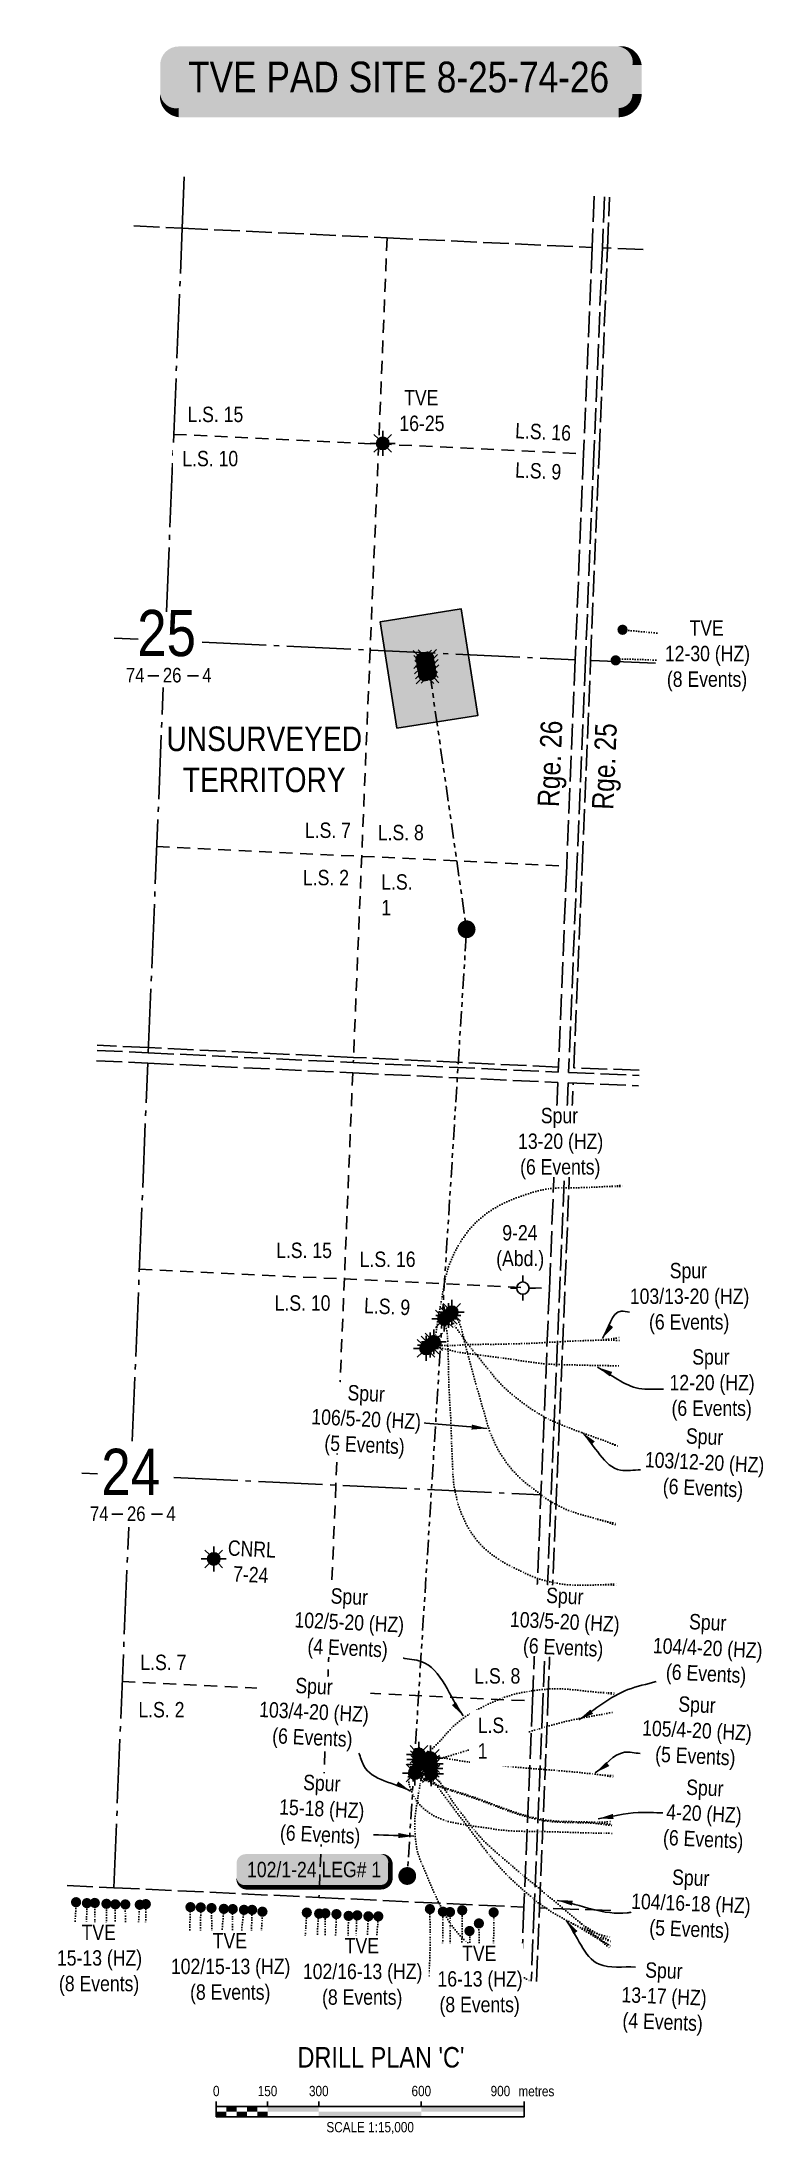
# Model space of a CAD drawing. Extents: x 318601 to 331416, y 6144887 to 6151717.
# Drawn here: x 330010 to 331416, y 6144887 to 6148966 of the extents above; entities that cross this region are included whole.
import ezdxf
from ezdxf.enums import TextEntityAlignment as Align

# ---------------------------------------------------------------- set-up
doc = ezdxf.new("R2010")
doc.units = 0
doc.header["$LTSCALE"] = 5
doc.header["$PDSIZE"] = 0.5
for name, pattern in [('foc-DOT', [1, 0.2, -0.8]), ('foc-DRILLPATH', [14.75, 6, -1.75, 1.75, -1.75, 1.75, -1.75]), ('foc-LSD', [8, 5, -3]), ('foc-QUARTERLINE', [33, 25, -3, 2, -3]), ('foc-UNSURVEYED', [12.5, 10, -2.5])]:
    doc.linetypes.add(name, pattern=pattern)
doc.layers.get('Defpoints').update_dxf_attribs({"color": 9})
for name, color, linetype in [('10', 1, 'Continuous'), ('9', 3, 'Continuous'), ('ABADATA-DRILL', 8, 'foc-DOT'), ('ABADATA-DRILL-T', 8, 'Continuous'), ('CG-NOTES', 7, 'Continuous'), ('D-TXT', 6, 'Continuous'), ('DETAIL-HZ-Existing', 8, 'foc-DOT'), ('DETAIL-T', 7, 'Continuous'), ('L-MON', 1, 'Continuous'), ('L-SECLBL', 7, 'Continuous'), ('L-SECQ', 8, 'foc-QUARTERLINE'), ('L-SECTION-LSD', 7, 'foc-LSD'), ('L-UNS-T', 3, 'Continuous'), ('L-USEC', 7, 'foc-UNSURVEYED'), ('locations_90c40780-3cd0-4', 7, 'Continuous'), ('P-PDRILLPATH', 12, 'foc-DRILLPATH'), ('P-PROPOSED-H', 21, 'Continuous'), ('P-PROPOSED-T', 10, 'Continuous')]:
    doc.layers.add(name, color=color, linetype=linetype)
doc.styles.add('100L', font='ARIALN.TTF', dxfattribs={"height": 11})
doc.styles.add('80', font='ARIALN.TTF', dxfattribs={"height": 10})
doc.styles.add('80CG', font='ARIALN.TTF', dxfattribs={"height": 10})
doc.styles.add('80L', font='ARIALN.TTF', dxfattribs={"height": 10})
doc.styles.add('SIMPLEX', font='ARIALN.TTF')
doc.dimstyles.new('Compass 5 000', dxfattribs={"dimscale": 5, "dimtxt": 9, "dimasz": 2, "dimexe": 0.2, "dimexo": 0.0625, "dimgap": 0.5, "dimtad": 0, "dimtih": 1, "dimtoh": 1, "dimzin": 0, "dimdsep": 46, "dimtxsty": '80CG', "dimcen": 0.1, "dimse1": 1, "dimse2": 1, "dimclrd": 256, "dimclrt": 256, "dimaunit": 1, "dimadec": 4, "dimazin": 0, "dimtfac": 0.06, "dimtofl": 0, "dimtmove": 0, "dimatfit": 1, "dimfxl": 0.2, "dimtolj": 1, "dimtzin": 0, "dimlwd": -1, "dimarcsym": 0})

msp = doc.modelspace()

# ---------------------------------------------------------------- texts
at = {"layer": 'ABADATA-DRILL-T', "insert": (330744.609, 6148287.434), "char_height": 29.99653, "attachment_point": 1, "style": '80L'}
msp.add_mtext_dynamic_manual_height_columns('\\pi-28.444;TVE\\P\\pi-37.764;16-25', width=7.23883, gutter_width=50, heights=[0], dxfattribs=at)
at = {"layer": 'ABADATA-DRILL-T', "char_height": 29.99653, "attachment_point": 1, "style": '80L'}
for s, width, insert, rotation in [('\\pi-10.09;9-24 \\P\\pi-21.948;(Abd.)', 45.52089, (330917.568, 6146659.11), 359.996776), ('\\pi82.161;Spur\\P\\pi4.2947;103/13-20 (HZ)\\P\\pi41.678;(6 Events)', 235.81415, (331151.974, 6146585.374), 359.996776), ('\\pi72.087;Spur\\P\\pi27.665;12-20 (HZ)\\P\\pi31.604;(6 Events)', 215.66567, (331205.956, 6146417.082), 359.996776), ('\\pi81.39;Spur\\P\\pi3.5236;103/12-20 (HZ)\\P\\pi40.907;(6 Events)', 234.27194, (331185.282, 6146267.148), 357.285902), ('\\pi-26.858;CNRL\\P\\pi-14.315;7-24', 36.86756, (330399.982, 6146043.564), 357.282636), ('\\pi74.777;Spur\\P\\pi6.4661;104/4-20 (HZ)\\P\\pi34.294;(6 Events)', 221.04581, (331197.974, 6145904.805), 357.282636), ('\\pi72.006;Spur\\P\\pi3.6958;105/4-20 (HZ)\\P\\pi31.523;(5 Events)', 215.50529, (331179.827, 6145743.999), 357.282636), ('\\pi73.174;Spur\\P\\pi36.661;4-20 (HZ)\\P\\pi32.691;(6 Events)', 217.84088, (331193.943, 6145581.823), 357.282636), ('\\pi76.448;Spur\\P\\pi32.026;13-17 (HZ)\\P\\pi35.965;(4 Events)', 224.38888, (331110.646, 6145224.937), 357.721506)]:
    msp.add_mtext_dynamic_manual_height_columns(s, width=width, gutter_width=50, heights=[0], dxfattribs=dict(at, insert=insert, rotation=rotation))
at = {"layer": 'ABADATA-DRILL-T', "insert": (331159.953, 6145406.072), "char_height": 29.99653, "attachment_point": 1, "rotation": 357.721506, "style": '80L', "bg_fill": 3, "box_fill_scale": 1.15, "bg_fill_color": 256, "bg_fill_true_color": 256, "bg_fill_transparency": 0}
msp.add_mtext_dynamic_manual_height_columns('\\pi79.524;Spur\\P\\pi1.6583;104/16-18 (HZ)\\P\\pi39.041;(5 Events)', width=230.54132, gutter_width=50, heights=[0], dxfattribs=at)
at = {"layer": 'D-TXT', "color": 3, "char_height": 41.9951, "attachment_point": 1, "style": '80L'}
for s, width, insert, rotation in [('Rge. 26', 168.43811, (330975.985, 6147475.456), 87.650496), ('Rge. 25', 169.12215, (331082.109, 6147470.221), 87.650539)]:
    msp.add_mtext_dynamic_manual_height_columns(s, width=width, gutter_width=47.5, heights=[0], dxfattribs=dict(at, insert=insert, rotation=rotation))
at = {"layer": 'DETAIL-T', "color": 3, "insert": (330670.914, 6145036.124), "char_height": 39.99537, "width": 447.66422, "attachment_point": 5, "style": '80CG'}
msp.add_mtext("DRILL PLAN 'C'", dxfattribs=at)
at = {"layer": 'L-UNS-T', "color": 3, "insert": (330443.245, 6147566.94), "char_height": 47.99444, "attachment_point": 5, "style": '80L'}
msp.add_mtext_dynamic_manual_height_columns('UNSURVEYED TERRITORY', width=126.41375, gutter_width=47.5, heights=[0], dxfattribs=at)

# ---------------------------------------------------------------- blocks, each defined once
blk = doc.blocks.new('plbh')
at = {"layer": 'L-MON'}
h = blk.add_hatch(color=255, dxfattribs=at)
h.dxf.hatch_style = 1
edge = h.paths.add_edge_path()
edge.add_arc((0, 0), 1.16, 0, 360)
h = blk.add_hatch(color=256, dxfattribs=at)
h.dxf.hatch_style = 1
h.paths.add_polyline_path([(-0.96, 0, 1), (0.96, 0, 1)])
h.paths.add_polyline_path([(0.91, 0, -1), (-0.91, 0, -1)], flags=16)
h.paths.add_polyline_path([(0.45, 0, -1), (-0.45, 0, -1)], flags=0)
h = blk.add_hatch(color=256, dxfattribs=at)
h.dxf.hatch_style = 1
h.paths.add_polyline_path([(-0.45, 0, 1), (0.45, 0, 1)])
h.paths.add_polyline_path([(0.4, 0, -1), (-0.4, 0, -1)], flags=16)
at = {"layer": 'L-MON', "color": 240}
for radius in [0.96, 0.91, 0.45, 0.4]:
    blk.add_circle((0, 0), radius, dxfattribs=at)
blk = doc.blocks.new('GAS')
h = blk.add_hatch(color=255)
h.dxf.hatch_style = 1
edge = h.paths.add_edge_path()
edge.add_arc((0, 0), 0.9, 0, 360)
for p, q in [((-0.81, 0), (-1.62, 0)), ((-0.57, 0.57), (-1.14, 1.14)), ((0, 0.81), (0, 1.62)), ((0.57, 0.57), (1.14, 1.14)), ((1.62, 0), (0.81, 0)), ((-0.57, -0.57), (-1.14, -1.14)), ((0, -0.81), (0, -1.62)), ((1.14, -1.14), (0.57, -0.57))]:
    blk.add_line(p, q)
blk.add_circle((0, 0), 0.8)
blk = doc.blocks.new('GABD')
for p, q in [((-0.81, 0), (-1.62, 0)), ((0, 0.81), (0, 1.62)), ((1.62, 0), (0.81, 0)), ((0, -0.81), (0, -1.62))]:
    blk.add_line(p, q)
blk.add_circle((0, 0), 0.8)
blk = doc.blocks.new('L-SECLBL')
at = {"layer": '9', "color": 7}
for p, q in [((-5.1, -27.8), (-12.3, -27.8)), ((20.7, -27.8), (13.5, -27.8))]:
    blk.add_line(p, q, dxfattribs=at)
at = {"layer": '10', "color": 2, "style": 'SIMPLEX'}
blk.add_attdef('SEC', text='', height=30, dxfattribs=at).set_placement((0, 0), align=Align.MIDDLE)
at = {"layer": '10', "color": 5, "style": '80L'}
blk.add_attdef('TWP', text='', height=9.5, dxfattribs=at).set_placement((-14.4, -27.4), align=Align.MIDDLE_RIGHT)
blk.add_attdef('RGE', text='', height=9.5, dxfattribs=at).set_placement((3.6, -27.4), align=Align.MIDDLE_CENTER)
blk.add_attdef('MER', text='', height=9.5, dxfattribs=at).set_placement((23.2, -27.4), align=Align.MIDDLE_LEFT)
blk = doc.blocks.new('*U48')
h = blk.add_hatch(color=255)
edge = h.paths.add_edge_path()
edge.add_line((-71.5, -11.5), (71.5, -11.5))
edge.add_arc((71.5, -5.5), 6, 270, 360)
edge.add_line((77.5, -5.5), (77.5, 4))
edge.add_arc((71.5, 4), 6, 0, 90)
edge.add_line((71.5, 10), (-71.5, 10))
edge.add_arc((-71.5, 4), 6, 90, 180)
edge.add_line((-77.5, 4), (-77.5, -5.5))
edge.add_arc((-71.5, -5.5), 6, 180, 270)
at = {"color": 14, "flags": 128}
blk.add_lwpolyline([(-71.5, -11.5, 3, 3, 0), (71.5, -11.5, 3, 3, 0.414214), (77.5, -5.5, 3, 3, 0), (77.5, 4, 3, 0, 0.414214), (71.5, 10, 0, 0, 0), (-71.5, 10, 0, 0, 0.414214), (-77.5, 4, 0, 0, 0), (-77.5, -5.5, 0, 3, 0.414214)], format="xyseb", close=True, dxfattribs=at)
at = {"insert": (0, 0), "char_height": 10, "attachment_point": 5, "style": '80'}
blk.add_mtext_dynamic_manual_height_columns('{\\C14;TVE PAD SITE 8-25-74-26}', width=412.2262, gutter_width=45, heights=[0], dxfattribs=at)
blk = doc.blocks.new('*U53')
at = {"color": 0}
for p, q in [((-150, 0), (-150, 15)), ((-150, 10), (150.2, 10)), ((-150, 0), (150.2, 0)), ((-100, 10), (-100, 15)), ((-50, 10), (-50, 15)), ((50, 10), (50, 15)), ((150.2, 0), (150.2, 15))]:
    blk.add_line(p, q, dxfattribs=at)
for points in [[(-150, 5), (-140, 5), (-150, 0), (-140, 0)], [(-140, 10), (-130, 10), (-140, 5), (-130, 5)], [(-130, 5), (-120, 5), (-130, 0), (-120, 0)], [(-120, 10), (-110, 10), (-120, 5), (-110, 5)], [(-110, 5), (-100, 5), (-110, 0), (-100, 0)], [(-100, 10), (-50, 10), (-100, 5), (-50, 5)], [(-50, 5), (50, 5), (-50, 0), (50, 0)], [(50, 10), (150.2, 10), (50, 5), (150.2, 5)]]:
    blk.add_solid(points, dxfattribs=at)
at = {"color": 0, "style": '80'}
blk.add_text('metres', height=10, dxfattribs=at).set_placement((162.2, 20), align=Align.CENTER)
at = {"color": 0, "char_height": 10, "style": '80'}
for s, insert, attachment_point in [('0', (-150, 30.2), 2), ('150', (-100, 30.2), 2), ('300', (-50, 30.2), 2), ('600', (50, 30.2), 2), ('900', (136.7, 30.2), 3), ('SCALE 1:15,000', (0.1, -5), 2)]:
    blk.add_mtext(s, dxfattribs=dict(at, insert=insert, attachment_point=attachment_point))
blk = doc.blocks.new('*U55')
h = blk.add_hatch(color=255)
edge = h.paths.add_edge_path()
edge.add_line((-44, -11.5), (44, -11.5))
edge.add_arc((44, -5.5), 6, 270, 360)
edge.add_line((50, -5.5), (50, 4))
edge.add_arc((44, 4), 6, 0, 90)
edge.add_line((44, 10), (-44, 10))
edge.add_arc((-44, 4), 6, 90, 180)
edge.add_line((-50, 4), (-50, -5.5))
edge.add_arc((-44, -5.5), 6, 180, 270)
at = {"color": 1, "flags": 128}
blk.add_lwpolyline([(-44, -11.5, 3, 3, 0), (44, -11.5, 3, 3, 0.414214), (50, -5.5, 3, 3, 0), (50, 4, 3, 0, 0.414214), (44, 10, 0, 0, 0), (-44, 10, 0, 0, 0.414214), (-50, 4, 0, 0, 0), (-50, -5.5, 0, 3, 0.414214)], format="xyseb", close=True, dxfattribs=at)
for points in [[(-40.1, 0.3, 0, 7.5, 0), (0, 0, 0, 0, 0)], [(28.7, -2.4, 0, 7.5, 0), (0, 0, 0, 0, 0)]]:
    blk.add_lwpolyline(points, format="xyseb", dxfattribs=at)
at = {"color": 1, "style": '80'}
blk.add_attdef('ENTER_TEXT_001', (-26.8, -4.9), '', height=10, dxfattribs=at)
blk = doc.blocks.new('WC')
at = {"layer": 'L-MON'}
h = blk.add_hatch(color=255, dxfattribs=at)
h.dxf.hatch_style = 1
edge = h.paths.add_edge_path()
edge.add_arc((0, 0), 0.9, 0, 360)
at = {"layer": 'L-MON', "color": 240, "flags": 128}
for points in [[(-0.62, 0.5), (-1.23, 1.12)], [(0.52, 0.61), (1.13, 1.21)], [(-1.18, -1.18), (-0.56, -0.57)], [(1.16, -1.18), (0.56, -0.57)]]:
    blk.add_lwpolyline(points, dxfattribs=at)
at = {"layer": 'L-MON', "color": 240}
for radius in [0.8, 0.373]:
    blk.add_circle((0, 0), radius, dxfattribs=at)

# ---------------------------------------------------------------- hatches: boundary and pattern name
at = {"layer": 'DETAIL-HZ-Existing'}
h = msp.add_hatch(color=256, dxfattribs=at)
h.dxf.hatch_style = 1
edge = h.paths.add_edge_path()
edge.add_arc((331142.063, 6147819.899), 9.999, 0, 360)
h = msp.add_hatch(color=256, dxfattribs=at)
h.dxf.hatch_style = 1
edge = h.paths.add_edge_path()
edge.add_arc((331128.545, 6147760.208), 9.999, 0, 360)
h = msp.add_hatch(color=256, dxfattribs=at)
h.dxf.hatch_style = 1
edge = h.paths.add_edge_path()
edge.add_arc((330076.263, 6145338.84), 9.999, 0, 360)
h = msp.add_hatch(color=256, dxfattribs=at)
h.dxf.hatch_style = 1
edge = h.paths.add_edge_path()
edge.add_arc((330097.467, 6145337.019), 9.999, 0, 360)
h = msp.add_hatch(color=256, dxfattribs=at)
h.dxf.hatch_style = 1
edge = h.paths.add_edge_path()
edge.add_arc((330112.823, 6145337.339), 9.999, 0, 360)
h = msp.add_hatch(color=256, dxfattribs=at)
h.dxf.hatch_style = 1
edge = h.paths.add_edge_path()
edge.add_arc((330135.465, 6145335.709), 9.999, 0, 360)
h = msp.add_hatch(color=256, dxfattribs=at)
h.dxf.hatch_style = 1
edge = h.paths.add_edge_path()
edge.add_arc((330152.786, 6145334.658), 9.999, 0, 360)
h = msp.add_hatch(color=256, dxfattribs=at)
h.dxf.hatch_style = 1
edge = h.paths.add_edge_path()
edge.add_arc((330172.276, 6145334.488), 9.999, 0, 360)
h = msp.add_hatch(color=256, dxfattribs=at)
h.dxf.hatch_style = 1
edge = h.paths.add_edge_path()
edge.add_arc((330200.516, 6145333.909), 9.999, 0, 360)
h = msp.add_hatch(color=256, dxfattribs=at)
h.dxf.hatch_style = 1
edge = h.paths.add_edge_path()
edge.add_arc((330212.253, 6145335.069), 9.999, 0, 360)
h = msp.add_hatch(color=256, dxfattribs=at)
h.dxf.hatch_style = 1
edge = h.paths.add_edge_path()
edge.add_arc((330299.441, 6145329.239), 9.999, 0, 360)
h = msp.add_hatch(color=256, dxfattribs=at)
h.dxf.hatch_style = 1
edge = h.paths.add_edge_path()
edge.add_arc((330319.452, 6145328.628), 9.999, 0, 360)
h = msp.add_hatch(color=256, dxfattribs=at)
h.dxf.hatch_style = 1
edge = h.paths.add_edge_path()
edge.add_arc((330340.412, 6145327.447), 9.999, 0, 360)
h = msp.add_hatch(color=256, dxfattribs=at)
h.dxf.hatch_style = 1
edge = h.paths.add_edge_path()
edge.add_arc((330364.402, 6145325.851), 9.999, 0, 360)
h = msp.add_hatch(color=256, dxfattribs=at)
h.dxf.hatch_style = 1
edge = h.paths.add_edge_path()
edge.add_arc((330381.834, 6145325.446), 9.999, 0, 360)
h = msp.add_hatch(color=256, dxfattribs=at)
h.dxf.hatch_style = 1
edge = h.paths.add_edge_path()
edge.add_arc((330403.73, 6145323.917), 9.999, 0, 360)
h = msp.add_hatch(color=256, dxfattribs=at)
h.dxf.hatch_style = 1
edge = h.paths.add_edge_path()
edge.add_arc((330419.632, 6145323.864), 9.999, 0, 360)
h = msp.add_hatch(color=256, dxfattribs=at)
h.dxf.hatch_style = 1
edge = h.paths.add_edge_path()
edge.add_arc((330766.365, 6145325.462), 9.999, 0, 360)
h = msp.add_hatch(color=256, dxfattribs=at)
h.dxf.hatch_style = 1
edge = h.paths.add_edge_path()
edge.add_arc((330439.692, 6145320.289), 9.999, 0, 360)
h = msp.add_hatch(color=256, dxfattribs=at)
h.dxf.hatch_style = 1
edge = h.paths.add_edge_path()
edge.add_arc((330526.269, 6145318.536), 9.999, 0, 360)
h = msp.add_hatch(color=256, dxfattribs=at)
h.dxf.hatch_style = 1
edge = h.paths.add_edge_path()
edge.add_arc((330550.366, 6145316.545), 9.999, 0, 360)
h = msp.add_hatch(color=256, dxfattribs=at)
h.dxf.hatch_style = 1
edge = h.paths.add_edge_path()
edge.add_arc((330562.408, 6145317.033), 9.999, 0, 360)
h = msp.add_hatch(color=256, dxfattribs=at)
h.dxf.hatch_style = 1
edge = h.paths.add_edge_path()
edge.add_arc((330584.077, 6145315.593), 9.999, 0, 360)
h = msp.add_hatch(color=256, dxfattribs=at)
h.dxf.hatch_style = 1
edge = h.paths.add_edge_path()
edge.add_arc((330607.773, 6145312.088), 9.999, 0, 360)
h = msp.add_hatch(color=256, dxfattribs=at)
h.dxf.hatch_style = 1
edge = h.paths.add_edge_path()
edge.add_arc((330624.65, 6145313.203), 9.999, 0, 360)
h = msp.add_hatch(color=256, dxfattribs=at)
h.dxf.hatch_style = 1
edge = h.paths.add_edge_path()
edge.add_arc((330646.366, 6145311.364), 9.999, 0, 360)
h = msp.add_hatch(color=256, dxfattribs=at)
h.dxf.hatch_style = 1
edge = h.paths.add_edge_path()
edge.add_arc((330665.746, 6145311.219), 9.999, 0, 360)
h = msp.add_hatch(color=256, dxfattribs=at)
h.dxf.hatch_style = 1
edge = h.paths.add_edge_path()
edge.add_arc((330791.639, 6145320.401), 9.999, 0, 360)
h = msp.add_hatch(color=256, dxfattribs=at)
h.dxf.hatch_style = 1
edge = h.paths.add_edge_path()
edge.add_arc((330805.589, 6145319.628), 9.999, 0, 360)
h = msp.add_hatch(color=256, dxfattribs=at)
h.dxf.hatch_style = 1
edge = h.paths.add_edge_path()
edge.add_arc((330829.361, 6145323.086), 9.999, 0, 360)
h = msp.add_hatch(color=256, dxfattribs=at)
h.dxf.hatch_style = 1
edge = h.paths.add_edge_path()
edge.add_arc((330861.877, 6145297.461), 9.999, 0, 360)
h = msp.add_hatch(color=256, dxfattribs=at)
h.dxf.hatch_style = 1
edge = h.paths.add_edge_path()
edge.add_arc((330890.635, 6145319.019), 9.999, 0, 360)
at = {"layer": 'P-PROPOSED-H'}
h = msp.add_hatch(color=256, dxfattribs=at)
h.dxf.hatch_style = 1
h.paths.add_polyline_path([(330702.045, 6147628.178), (330669.423, 6147835.604), (330827.462, 6147860.459), (330860.084, 6147653.033)])

# ---------------------------------------------------------------- linework, layer by layer
at = {"layer": 'ABADATA-DRILL', "flags": 128}
for points in [[(331208.924, 6147813.515), (331207.384, 6147813.635), (331198.106, 6147814.381), (331188.922, 6147815.194), (331179.84, 6147816.073), (331170.668, 6147816.965), (331156.954, 6147818.371), (331142.037, 6147819.976)], [(331206.794, 6147760.616), (331205.288, 6147760.697), (331196.071, 6147761.19), (331186.958, 6147761.56), (331177.762, 6147761.852), (331163.977, 6147762.241), (331150.206, 6147762.498), (331144.984, 6147762.56), (331129.979, 6147762.728)], [(330773.885, 6146431.342), (330773.885, 6146431.342), (330773.885, 6146431.342), (330773.916, 6146431.361), (330774.219, 6146431.679), (330774.505, 6146432.057), (330774.835, 6146432.284), (330775.027, 6146432.326), (330775.128, 6146432.362), (330775.15, 6146432.411), (330775.219, 6146432.869), (330775.433, 6146434.171), (330775.828, 6146436.236), (330776.366, 6146438.867), (330776.935, 6146441.986), (330777.497, 6146445.686), (330778.155, 6146450.003), (330778.933, 6146454.805), (330779.716, 6146459.997), (330780.485, 6146465.8), (330781.416, 6146472.387), (330782.641, 6146479.793), (330784.132, 6146487.819), (330785.805, 6146496.378), (330787.595, 6146505.592), (330789.4, 6146515.426), (330791.237, 6146525.799), (330793.11, 6146536.542), (330795.017, 6146547.633), (330797.237, 6146558.811), (330800.124, 6146569.882), (330803.747, 6146580.832), (330808.074, 6146591.634), (330812.927, 6146602.324), (330818.284, 6146612.883), (330824.193, 6146623.209), (330830.571, 6146633.255), (330837.478, 6146643.03), (330845.021, 6146652.448), (330852.983, 6146661.089), (330861.745, 6146669.496), (330871.087, 6146677.399), (330881.111, 6146684.844), (330891.263, 6146691.503), (330902.298, 6146697.725), (330913.401, 6146703.174), (330924.674, 6146708.126), (330936.259, 6146712.644), (330948.15, 6146716.799), (330960.004, 6146720.806), (330972.036, 6146724.505), (330984.401, 6146727.53), (330997.236, 6146729.836), (331010.024, 6146731.222), (331022.896, 6146731.744), (331035.778, 6146731.785), (331048.684, 6146731.895), (331061.485, 6146732.14), (331066.965, 6146732.275), (331077.688, 6146732.625), (331084.956, 6146732.917), (331101.374, 6146733.734), (331114.252, 6146734.396), (331127.089, 6146735.28), (331139.832, 6146736.788), (331142.263, 6146737.223)], [(330773.885, 6146431.342), (330773.885, 6146431.342), (330773.885, 6146431.342), (330773.916, 6146431.361), (330774.219, 6146431.679), (330774.505, 6146432.057), (330774.835, 6146432.284), (330775.027, 6146432.326), (330775.128, 6146432.362), (330775.15, 6146432.411), (330775.219, 6146432.869), (330775.433, 6146434.171), (330775.828, 6146436.236), (330776.366, 6146438.867), (330776.935, 6146441.986), (330777.497, 6146445.686), (330778.155, 6146450.003), (330778.933, 6146454.805), (330779.716, 6146459.997), (330780.485, 6146465.8), (330781.416, 6146472.387), (330782.641, 6146479.793), (330784.132, 6146487.819), (330785.805, 6146496.378), (330787.595, 6146505.592), (330789.4, 6146515.426), (330791.237, 6146525.799), (330793.11, 6146536.542), (330795.017, 6146547.633), (330797.237, 6146558.811), (330800.124, 6146569.882), (330803.747, 6146580.832), (330808.074, 6146591.634), (330812.927, 6146602.324), (330818.284, 6146612.883), (330824.193, 6146623.209), (330830.571, 6146633.255), (330837.478, 6146643.03), (330845.021, 6146652.448), (330852.983, 6146661.089), (330861.745, 6146669.496), (330871.087, 6146677.399), (330881.111, 6146684.844), (330891.263, 6146691.503), (330902.298, 6146697.725), (330913.401, 6146703.174), (330924.674, 6146708.126), (330936.259, 6146712.644), (330948.15, 6146716.799), (330960.004, 6146720.806), (330972.036, 6146724.505), (330984.401, 6146727.53), (330997.236, 6146729.836), (331010.024, 6146731.222), (331022.896, 6146731.744), (331035.778, 6146731.785), (331048.684, 6146731.895), (331061.485, 6146732.14), (331066.965, 6146732.275), (331077.688, 6146732.625), (331084.956, 6146732.917), (331101.374, 6146733.734), (331114.252, 6146734.396), (331117.913, 6146734.586), (331127.089, 6146735.28), (331139.832, 6146736.788), (331142.263, 6146737.223)], [(330773.885, 6146431.342), (330773.885, 6146431.342), (330773.885, 6146431.342), (330773.916, 6146431.361), (330774.219, 6146431.679), (330774.505, 6146432.057), (330774.835, 6146432.284), (330775.027, 6146432.326), (330775.128, 6146432.362), (330775.15, 6146432.411), (330775.219, 6146432.869), (330775.433, 6146434.171), (330775.828, 6146436.236), (330776.366, 6146438.867), (330776.935, 6146441.986), (330777.497, 6146445.686), (330778.155, 6146450.003), (330778.933, 6146454.805), (330779.716, 6146459.997), (330780.485, 6146465.8), (330781.416, 6146472.387), (330782.641, 6146479.793), (330784.132, 6146487.819), (330785.805, 6146496.378), (330787.595, 6146505.592), (330789.4, 6146515.426), (330791.237, 6146525.799), (330793.11, 6146536.542), (330795.017, 6146547.633), (330797.237, 6146558.811), (330800.124, 6146569.882), (330803.747, 6146580.832), (330808.074, 6146591.634), (330812.927, 6146602.324), (330818.284, 6146612.883), (330824.193, 6146623.209), (330830.571, 6146633.255), (330837.478, 6146643.03), (330845.021, 6146652.448), (330852.983, 6146661.089), (330861.745, 6146669.496), (330871.087, 6146677.399), (330881.111, 6146684.844), (330891.263, 6146691.503), (330902.298, 6146697.725), (330913.401, 6146703.174), (330924.674, 6146708.126), (330936.259, 6146712.644), (330948.15, 6146716.799), (330960.004, 6146720.806), (330972.036, 6146724.505), (330984.401, 6146727.53), (330997.236, 6146729.836), (331010.024, 6146731.222), (331022.896, 6146731.744), (331035.778, 6146731.785), (331048.684, 6146731.895), (331061.485, 6146732.14), (331066.965, 6146732.275), (331077.688, 6146732.625), (331084.956, 6146732.917), (331101.374, 6146733.734), (331114.252, 6146734.396), (331127.089, 6146735.28), (331139.832, 6146736.788), (331142.263, 6146737.223)], [(330773.885, 6146431.342), (330773.885, 6146431.342), (330773.885, 6146431.342), (330773.916, 6146431.361), (330774.219, 6146431.679), (330774.505, 6146432.057), (330774.835, 6146432.284), (330775.027, 6146432.326), (330775.128, 6146432.362), (330775.15, 6146432.411), (330775.219, 6146432.869), (330775.433, 6146434.171), (330775.828, 6146436.236), (330776.366, 6146438.867), (330776.935, 6146441.986), (330777.497, 6146445.686), (330778.155, 6146450.003), (330778.933, 6146454.805), (330779.716, 6146459.997), (330780.485, 6146465.8), (330781.416, 6146472.387), (330782.641, 6146479.793), (330784.132, 6146487.819), (330785.805, 6146496.378), (330787.595, 6146505.592), (330789.4, 6146515.426), (330791.237, 6146525.799), (330793.11, 6146536.542), (330795.017, 6146547.633), (330797.237, 6146558.811), (330800.124, 6146569.882), (330803.747, 6146580.832), (330808.074, 6146591.634), (330812.927, 6146602.324), (330818.284, 6146612.883), (330824.193, 6146623.209), (330830.571, 6146633.255), (330837.478, 6146643.03), (330845.021, 6146652.448), (330852.983, 6146661.089), (330861.745, 6146669.496), (330871.087, 6146677.399), (330881.111, 6146684.844), (330891.263, 6146691.503), (330902.298, 6146697.725), (330913.401, 6146703.174), (330924.674, 6146708.126), (330936.259, 6146712.644), (330948.15, 6146716.799), (330960.004, 6146720.806), (330972.036, 6146724.505), (330984.401, 6146727.53), (330997.236, 6146729.836), (331010.024, 6146731.222), (331022.896, 6146731.744), (331035.778, 6146731.785), (331048.684, 6146731.895), (331061.485, 6146732.14), (331066.965, 6146732.275), (331077.688, 6146732.625), (331084.956, 6146732.917), (331101.374, 6146733.734), (331114.253, 6146734.416), (331117.912, 6146734.566), (331127.112, 6146734.618), (331139.938, 6146734.262), (331142.213, 6146734.124)], [(330773.885, 6146431.342), (330773.885, 6146431.342), (330773.885, 6146431.342), (330773.916, 6146431.361), (330774.219, 6146431.679), (330774.505, 6146432.057), (330774.835, 6146432.284), (330775.027, 6146432.326), (330775.128, 6146432.362), (330775.15, 6146432.411), (330775.219, 6146432.869), (330775.433, 6146434.171), (330775.828, 6146436.236), (330776.366, 6146438.867), (330776.935, 6146441.986), (330777.497, 6146445.686), (330778.155, 6146450.003), (330778.933, 6146454.805), (330779.716, 6146459.997), (330780.485, 6146465.8), (330781.416, 6146472.387), (330782.641, 6146479.793), (330784.132, 6146487.819), (330785.805, 6146496.378), (330787.595, 6146505.592), (330789.4, 6146515.426), (330791.237, 6146525.799), (330793.11, 6146536.542), (330795.017, 6146547.633), (330797.237, 6146558.811), (330800.124, 6146569.882), (330803.747, 6146580.832), (330808.074, 6146591.634), (330812.927, 6146602.324), (330818.284, 6146612.883), (330824.193, 6146623.209), (330830.571, 6146633.255), (330837.478, 6146643.03), (330845.021, 6146652.448), (330852.983, 6146661.089), (330861.745, 6146669.496), (330871.087, 6146677.399), (330881.111, 6146684.844), (330891.263, 6146691.503), (330902.298, 6146697.725), (330913.401, 6146703.174), (330924.674, 6146708.126), (330936.259, 6146712.644), (330948.15, 6146716.799), (330960.004, 6146720.806), (330972.036, 6146724.505), (330984.401, 6146727.53), (330997.236, 6146729.836), (331010.024, 6146731.222), (331022.896, 6146731.744), (331035.778, 6146731.785), (331048.684, 6146731.895), (331061.485, 6146732.14), (331066.965, 6146732.275), (331077.688, 6146732.625), (331084.956, 6146732.917), (331101.374, 6146733.734), (331114.253, 6146734.416), (331117.912, 6146734.566), (331127.112, 6146734.618), (331139.938, 6146734.262), (331142.213, 6146734.124)], [(330773.885, 6146431.342), (330773.885, 6146431.342), (330773.885, 6146431.342), (330773.916, 6146431.361), (330774.219, 6146431.679), (330774.505, 6146432.057), (330774.835, 6146432.284), (330775.027, 6146432.326), (330775.128, 6146432.362), (330775.15, 6146432.411), (330775.219, 6146432.869), (330775.433, 6146434.171), (330775.828, 6146436.236), (330776.366, 6146438.867), (330776.935, 6146441.986), (330777.497, 6146445.686), (330778.155, 6146450.003), (330778.933, 6146454.805), (330779.716, 6146459.997), (330780.485, 6146465.8), (330781.416, 6146472.387), (330782.641, 6146479.793), (330784.132, 6146487.819), (330785.805, 6146496.378), (330787.595, 6146505.592), (330789.4, 6146515.426), (330791.237, 6146525.799), (330793.11, 6146536.542), (330795.017, 6146547.633), (330797.237, 6146558.811), (330800.124, 6146569.882), (330803.747, 6146580.832), (330808.074, 6146591.634), (330812.927, 6146602.324), (330818.284, 6146612.883), (330824.193, 6146623.209), (330830.571, 6146633.255), (330837.478, 6146643.03), (330845.021, 6146652.448), (330852.983, 6146661.089), (330861.745, 6146669.496), (330871.087, 6146677.399), (330881.111, 6146684.844), (330891.263, 6146691.503), (330902.298, 6146697.725), (330913.401, 6146703.174), (330924.674, 6146708.126), (330936.259, 6146712.644), (330948.15, 6146716.799), (330960.004, 6146720.806), (330972.036, 6146724.505), (330984.401, 6146727.53), (330997.236, 6146729.836), (331010.024, 6146731.222), (331022.896, 6146731.744), (331035.778, 6146731.785), (331048.684, 6146731.895), (331061.485, 6146732.14), (331066.965, 6146732.275), (331077.688, 6146732.625), (331084.956, 6146732.917), (331101.374, 6146733.734), (331114.253, 6146734.416), (331117.912, 6146734.566), (331127.112, 6146734.618), (331139.938, 6146734.262), (331142.213, 6146734.124)], [(330794.357, 6146476.185), (330794.357, 6146476.185), (330794.357, 6146476.185), (330794.297, 6146476.178), (330794.003, 6146476.1), (330793.699, 6146476.012), (330793.427, 6146475.953), (330793.323, 6146475.878), (330793.259, 6146475.52), (330793.349, 6146474.555), (330793.711, 6146472.889), (330794.305, 6146470.543), (330795.123, 6146467.537), (330796.192, 6146463.85), (330797.454, 6146459.474), (330798.755, 6146454.607), (330799.85, 6146448.867), (330800.512, 6146442.324), (330800.977, 6146435.109), (330801.433, 6146426.964), (330801.775, 6146418.242), (330801.947, 6146409.508), (330802.109, 6146399.583), (330802.386, 6146389.513), (330802.666, 6146379.013), (330802.833, 6146367.986), (330803.044, 6146356.548), (330803.426, 6146344.893), (330803.978, 6146333), (330804.631, 6146321.123), (330805.375, 6146309.022), (330806.219, 6146296.917), (330806.913, 6146285.059), (330807.343, 6146273.121), (330807.721, 6146261.106), (330808.134, 6146248.999), (330808.608, 6146237.159), (330809.093, 6146225.329), (330809.56, 6146213.3), (330810.075, 6146201.479), (330810.58, 6146189.408), (330811.116, 6146177.346), (330811.864, 6146165.105), (330813.023, 6146153.367), (330814.974, 6146141.657), (330817.478, 6146130.245), (330820.395, 6146118.675), (330823.89, 6146107.032), (330828.015, 6146095.853), (330832.839, 6146084.896), (330838.214, 6146074.167), (330844.172, 6146063.783), (330850.78, 6146053.834), (330858.266, 6146044.098), (330866.225, 6146035.134), (330874.993, 6146026.627), (330884.564, 6146018.657), (330894.579, 6146011.51), (330904.899, 6146004.701), (330915.541, 6145998.209), (330926.611, 6145992.37), (330931.792, 6145989.855), (330937.873, 6145987.073), (330949.347, 6145981.817), (330960.92, 6145976.308), (330964.064, 6145974.858), (330972.619, 6145971.394), (330984.756, 6145967.422), (330997.433, 6145964.159), (331009.935, 6145961.524), (331022.604, 6145959.302), (331035.612, 6145957.756), (331045.584, 6145957.127), (331048.912, 6145957.01), (331051.532, 6145956.952), (331068.533, 6145956.875), (331087.365, 6145957.252), (331100.676, 6145957.726), (331106.516, 6145957.856), (331113.846, 6145957.716), (331126.961, 6145956.826), (331129.646, 6145956.509)], [(330794.357, 6146476.185), (330794.357, 6146476.185), (330794.357, 6146476.185), (330794.297, 6146476.178), (330794.003, 6146476.1), (330793.699, 6146476.012), (330793.427, 6146475.953), (330793.323, 6146475.878), (330793.259, 6146475.52), (330793.349, 6146474.555), (330793.711, 6146472.889), (330794.305, 6146470.543), (330795.123, 6146467.537), (330796.192, 6146463.85), (330797.454, 6146459.474), (330798.755, 6146454.607), (330799.85, 6146448.867), (330800.512, 6146442.324), (330800.977, 6146435.109), (330801.433, 6146426.964), (330801.775, 6146418.242), (330801.947, 6146409.508), (330802.109, 6146399.583), (330802.386, 6146389.513), (330802.666, 6146379.013), (330802.833, 6146367.986), (330803.044, 6146356.548), (330803.426, 6146344.893), (330803.978, 6146333), (330804.631, 6146321.123), (330805.375, 6146309.022), (330806.219, 6146296.917), (330806.913, 6146285.059), (330807.343, 6146273.121), (330807.721, 6146261.106), (330808.134, 6146248.999), (330808.608, 6146237.159), (330809.093, 6146225.329), (330809.56, 6146213.3), (330810.075, 6146201.479), (330810.58, 6146189.408), (330811.116, 6146177.346), (330811.864, 6146165.105), (330813.023, 6146153.367), (330814.974, 6146141.657), (330817.478, 6146130.245), (330820.395, 6146118.675), (330823.89, 6146107.032), (330828.015, 6146095.853), (330832.839, 6146084.896), (330838.214, 6146074.167), (330844.172, 6146063.783), (330850.78, 6146053.834), (330858.266, 6146044.098), (330866.225, 6146035.134), (330874.993, 6146026.627), (330884.564, 6146018.657), (330894.579, 6146011.51), (330904.899, 6146004.701), (330915.541, 6145998.209), (330926.611, 6145992.37), (330931.792, 6145989.855), (330937.873, 6145987.073), (330949.347, 6145981.817), (330960.92, 6145976.308), (330964.064, 6145974.858), (330972.619, 6145971.394), (330984.756, 6145967.422), (330997.433, 6145964.159), (331009.935, 6145961.524), (331022.604, 6145959.302), (331035.612, 6145957.756), (331045.584, 6145957.127), (331048.912, 6145957.01), (331051.532, 6145956.952), (331068.533, 6145956.875), (331087.365, 6145957.252), (331100.683, 6145957.666), (331113.832, 6145958.357), (331126.944, 6145959.339), (331129.696, 6145959.607)], [(330794.357, 6146476.185), (330794.357, 6146476.185), (330794.357, 6146476.185), (330794.297, 6146476.178), (330794.003, 6146476.1), (330793.699, 6146476.012), (330793.427, 6146475.953), (330793.323, 6146475.878), (330793.259, 6146475.52), (330793.349, 6146474.555), (330793.711, 6146472.889), (330794.305, 6146470.543), (330795.123, 6146467.537), (330796.192, 6146463.85), (330797.454, 6146459.474), (330798.755, 6146454.607), (330799.85, 6146448.867), (330800.512, 6146442.324), (330800.977, 6146435.109), (330801.433, 6146426.964), (330801.775, 6146418.242), (330801.947, 6146409.508), (330802.109, 6146399.583), (330802.386, 6146389.513), (330802.666, 6146379.013), (330802.833, 6146367.986), (330803.044, 6146356.548), (330803.426, 6146344.893), (330803.978, 6146333), (330804.631, 6146321.123), (330805.375, 6146309.022), (330806.219, 6146296.917), (330806.913, 6146285.059), (330807.343, 6146273.121), (330807.721, 6146261.106), (330808.134, 6146248.999), (330808.608, 6146237.159), (330809.093, 6146225.329), (330809.56, 6146213.3), (330810.075, 6146201.479), (330810.58, 6146189.408), (330811.116, 6146177.346), (330811.864, 6146165.105), (330813.023, 6146153.367), (330814.974, 6146141.657), (330817.478, 6146130.245), (330820.395, 6146118.675), (330823.89, 6146107.032), (330828.015, 6146095.853), (330832.839, 6146084.896), (330838.214, 6146074.167), (330844.172, 6146063.783), (330850.78, 6146053.834), (330858.266, 6146044.098), (330866.225, 6146035.134), (330874.993, 6146026.627), (330884.564, 6146018.657), (330894.579, 6146011.51), (330904.899, 6146004.701), (330915.541, 6145998.209), (330926.611, 6145992.37), (330931.792, 6145989.855), (330937.873, 6145987.073), (330949.347, 6145981.817), (330960.92, 6145976.308), (330964.064, 6145974.858), (330972.619, 6145971.394), (330984.756, 6145967.422), (330997.433, 6145964.159), (331009.935, 6145961.524), (331022.604, 6145959.302), (331035.612, 6145957.756), (331045.584, 6145957.127), (331048.912, 6145957.01), (331051.532, 6145956.952), (331068.533, 6145956.875), (331087.365, 6145957.252), (331100.683, 6145957.666), (331113.832, 6145958.357), (331126.944, 6145959.339), (331129.696, 6145959.607)], [(330794.357, 6146476.185), (330794.357, 6146476.185), (330794.357, 6146476.185), (330794.297, 6146476.178), (330794.003, 6146476.1), (330793.699, 6146476.012), (330793.427, 6146475.953), (330793.323, 6146475.878), (330793.259, 6146475.52), (330793.349, 6146474.555), (330793.711, 6146472.889), (330794.305, 6146470.543), (330795.123, 6146467.537), (330796.192, 6146463.85), (330797.454, 6146459.474), (330798.755, 6146454.607), (330799.85, 6146448.867), (330800.512, 6146442.324), (330800.977, 6146435.109), (330801.433, 6146426.964), (330801.775, 6146418.242), (330801.947, 6146409.508), (330802.109, 6146399.583), (330802.386, 6146389.513), (330802.666, 6146379.013), (330802.833, 6146367.986), (330803.044, 6146356.548), (330803.426, 6146344.893), (330803.978, 6146333), (330804.631, 6146321.123), (330805.375, 6146309.022), (330806.219, 6146296.917), (330806.913, 6146285.059), (330807.343, 6146273.121), (330807.721, 6146261.106), (330808.134, 6146248.999), (330808.608, 6146237.159), (330809.093, 6146225.329), (330809.56, 6146213.3), (330810.075, 6146201.479), (330810.58, 6146189.408), (330811.116, 6146177.346), (330811.864, 6146165.105), (330813.023, 6146153.367), (330814.974, 6146141.657), (330817.478, 6146130.245), (330820.395, 6146118.675), (330823.89, 6146107.032), (330828.015, 6146095.853), (330832.839, 6146084.896), (330838.214, 6146074.167), (330844.172, 6146063.783), (330850.78, 6146053.834), (330858.266, 6146044.098), (330866.225, 6146035.134), (330874.993, 6146026.627), (330884.564, 6146018.657), (330894.579, 6146011.51), (330904.899, 6146004.701), (330915.541, 6145998.209), (330926.611, 6145992.37), (330931.792, 6145989.855), (330937.873, 6145987.073), (330949.347, 6145981.817), (330960.92, 6145976.308), (330964.064, 6145974.858), (330972.619, 6145971.394), (330984.756, 6145967.422), (330997.433, 6145964.159), (331009.935, 6145961.524), (331022.604, 6145959.302), (331035.612, 6145957.756), (331045.584, 6145957.127), (331048.912, 6145957.01), (331051.532, 6145956.952), (331068.533, 6145956.875), (331087.365, 6145957.252), (331100.676, 6145957.726), (331106.516, 6145957.856), (331113.846, 6145957.716), (331126.961, 6145956.826), (331129.646, 6145956.509)], [(330794.357, 6146476.185), (330794.357, 6146476.185), (330794.357, 6146476.185), (330794.297, 6146476.178), (330794.003, 6146476.1), (330793.699, 6146476.012), (330793.427, 6146475.953), (330793.323, 6146475.878), (330793.259, 6146475.52), (330793.349, 6146474.555), (330793.711, 6146472.889), (330794.305, 6146470.543), (330795.123, 6146467.537), (330796.192, 6146463.85), (330797.454, 6146459.474), (330798.755, 6146454.607), (330799.85, 6146448.867), (330800.512, 6146442.324), (330800.977, 6146435.109), (330801.433, 6146426.964), (330801.775, 6146418.242), (330801.947, 6146409.508), (330802.109, 6146399.583), (330802.386, 6146389.513), (330802.666, 6146379.013), (330802.833, 6146367.986), (330803.044, 6146356.548), (330803.426, 6146344.893), (330803.978, 6146333), (330804.631, 6146321.123), (330805.375, 6146309.022), (330806.219, 6146296.917), (330806.913, 6146285.059), (330807.343, 6146273.121), (330807.721, 6146261.106), (330808.134, 6146248.999), (330808.608, 6146237.159), (330809.093, 6146225.329), (330809.56, 6146213.3), (330810.075, 6146201.479), (330810.58, 6146189.408), (330811.116, 6146177.346), (330811.864, 6146165.105), (330813.023, 6146153.367), (330814.974, 6146141.657), (330817.478, 6146130.245), (330820.395, 6146118.675), (330823.89, 6146107.032), (330828.015, 6146095.853), (330832.839, 6146084.896), (330838.214, 6146074.167), (330844.172, 6146063.783), (330850.78, 6146053.834), (330858.266, 6146044.098), (330866.225, 6146035.134), (330874.993, 6146026.627), (330884.564, 6146018.657), (330894.579, 6146011.51), (330904.899, 6146004.701), (330915.541, 6145998.209), (330926.611, 6145992.37), (330931.792, 6145989.855), (330937.873, 6145987.073), (330949.347, 6145981.817), (330960.92, 6145976.308), (330964.064, 6145974.858), (330972.619, 6145971.394), (330984.756, 6145967.422), (330997.433, 6145964.159), (331009.935, 6145961.524), (331022.604, 6145959.302), (331035.612, 6145957.756), (331045.584, 6145957.127), (331048.912, 6145957.01), (331051.532, 6145956.952), (331068.533, 6145956.875), (331087.365, 6145957.252), (331100.683, 6145957.666), (331113.832, 6145958.357), (331126.944, 6145959.339), (331129.696, 6145959.607)], [(330794.357, 6146476.185), (330794.357, 6146476.185), (330794.357, 6146476.185), (330794.297, 6146476.178), (330794.003, 6146476.1), (330793.699, 6146476.012), (330793.427, 6146475.953), (330793.323, 6146475.878), (330793.259, 6146475.52), (330793.349, 6146474.555), (330793.711, 6146472.889), (330794.305, 6146470.543), (330795.123, 6146467.537), (330796.192, 6146463.85), (330797.454, 6146459.474), (330798.755, 6146454.607), (330799.85, 6146448.867), (330800.512, 6146442.324), (330800.977, 6146435.109), (330801.433, 6146426.964), (330801.775, 6146418.242), (330801.947, 6146409.508), (330802.109, 6146399.583), (330802.386, 6146389.513), (330802.666, 6146379.013), (330802.833, 6146367.986), (330803.044, 6146356.548), (330803.426, 6146344.893), (330803.978, 6146333), (330804.631, 6146321.123), (330805.375, 6146309.022), (330806.219, 6146296.917), (330806.913, 6146285.059), (330807.343, 6146273.121), (330807.721, 6146261.106), (330808.134, 6146248.999), (330808.608, 6146237.159), (330809.093, 6146225.329), (330809.56, 6146213.3), (330810.075, 6146201.479), (330810.58, 6146189.408), (330811.116, 6146177.346), (330811.864, 6146165.105), (330813.023, 6146153.367), (330814.974, 6146141.657), (330817.478, 6146130.245), (330820.395, 6146118.675), (330823.89, 6146107.032), (330828.015, 6146095.853), (330832.839, 6146084.896), (330838.214, 6146074.167), (330844.172, 6146063.783), (330850.78, 6146053.834), (330858.266, 6146044.098), (330866.225, 6146035.134), (330874.993, 6146026.627), (330884.564, 6146018.657), (330894.579, 6146011.51), (330904.899, 6146004.701), (330915.541, 6145998.209), (330926.611, 6145992.37), (330931.792, 6145989.855), (330937.873, 6145987.073), (330949.347, 6145981.817), (330960.92, 6145976.308), (330964.064, 6145974.858), (330972.619, 6145971.394), (330984.756, 6145967.422), (330997.433, 6145964.159), (331009.935, 6145961.524), (331022.604, 6145959.302), (331035.612, 6145957.756), (331045.584, 6145957.127), (331048.912, 6145957.01), (331051.532, 6145956.952), (331068.533, 6145956.875), (331087.365, 6145957.252), (331100.676, 6145957.726), (331106.516, 6145957.856), (331113.846, 6145957.716), (331126.961, 6145956.826), (331129.646, 6145956.509)], [(330802.037, 6146482.667), (330802.037, 6146482.667), (330802.037, 6146482.667), (330802.038, 6146482.687), (330802.043, 6146482.817), (330802.048, 6146482.927), (330802.081, 6146483.005), (330802.124, 6146483.074), (330802.176, 6146483.142), (330802.229, 6146483.209), (330802.262, 6146483.268), (330802.273, 6146483.308), (330802.333, 6146483.295), (330802.484, 6146482.839), (330802.794, 6146481.605), (330803.499, 6146479.754), (330804.899, 6146477.545), (330806.859, 6146474.832), (330809.229, 6146471.362), (330811.98, 6146467.186), (330815.097, 6146462.424), (330818.52, 6146457.319), (330822.425, 6146451.754), (330826.723, 6146445.763), (330831.359, 6146439.237), (330836.321, 6146432.357), (330841.748, 6146425.109), (330847.634, 6146417.591), (330853.927, 6146409.726), (330860.73, 6146401.37), (330867.839, 6146392.67), (330875.044, 6146383.877), (330882.245, 6146374.984), (330889.694, 6146365.801), (330897.526, 6146356.662), (330905.924, 6146347.679), (330914.827, 6146339.037), (330924.227, 6146330.794), (330930.997, 6146325.311), (330934.042, 6146322.915), (330944.155, 6146314.993), (330951.531, 6146309.385), (330954.115, 6146307.488), (330964.493, 6146300.145), (330975.139, 6146293.263), (330986.397, 6146286.885), (330997.759, 6146280.864), (331009.464, 6146275.129), (331021.502, 6146269.97), (331033.904, 6146265.127), (331046.382, 6146260.441), (331058.715, 6146255.871), (331060.095, 6146255.354), (331076.984, 6146249.126), (331095.954, 6146242.401), (331108.311, 6146237.941), (331114.598, 6146235.55), (331120.587, 6146233.213), (331132.901, 6146228.673), (331134.038, 6146228.285)], [(330802.037, 6146482.667), (330802.037, 6146482.667), (330802.037, 6146482.667), (330802.038, 6146482.687), (330802.043, 6146482.817), (330802.048, 6146482.927), (330802.081, 6146483.005), (330802.124, 6146483.074), (330802.176, 6146483.142), (330802.229, 6146483.209), (330802.262, 6146483.268), (330802.273, 6146483.308), (330802.333, 6146483.295), (330802.484, 6146482.839), (330802.794, 6146481.605), (330803.499, 6146479.754), (330804.899, 6146477.545), (330806.859, 6146474.832), (330809.229, 6146471.362), (330811.98, 6146467.186), (330815.097, 6146462.424), (330818.52, 6146457.319), (330822.425, 6146451.754), (330826.723, 6146445.763), (330831.359, 6146439.237), (330836.321, 6146432.357), (330841.748, 6146425.109), (330847.634, 6146417.591), (330853.927, 6146409.726), (330860.73, 6146401.37), (330867.839, 6146392.67), (330875.044, 6146383.877), (330882.245, 6146374.984), (330889.694, 6146365.801), (330897.526, 6146356.662), (330905.924, 6146347.679), (330914.827, 6146339.037), (330924.227, 6146330.794), (330930.997, 6146325.311), (330934.042, 6146322.915), (330944.155, 6146314.993), (330951.531, 6146309.385), (330954.115, 6146307.488), (330964.493, 6146300.145), (330975.139, 6146293.263), (330986.397, 6146286.885), (330997.759, 6146280.864), (331009.464, 6146275.129), (331021.502, 6146269.97), (331033.904, 6146265.127), (331046.382, 6146260.441), (331058.715, 6146255.871), (331060.095, 6146255.354), (331076.984, 6146249.126), (331095.954, 6146242.401), (331108.322, 6146237.98), (331120.576, 6146233.183), (331132.589, 6146227.886), (331134.02, 6146227.164)], [(330802.037, 6146482.667), (330802.037, 6146482.667), (330802.037, 6146482.667), (330802.038, 6146482.687), (330802.043, 6146482.817), (330802.048, 6146482.927), (330802.081, 6146483.005), (330802.124, 6146483.074), (330802.176, 6146483.142), (330802.229, 6146483.209), (330802.262, 6146483.268), (330802.273, 6146483.308), (330802.333, 6146483.295), (330802.484, 6146482.839), (330802.794, 6146481.605), (330803.499, 6146479.754), (330804.899, 6146477.545), (330806.859, 6146474.832), (330809.229, 6146471.362), (330811.98, 6146467.186), (330815.097, 6146462.424), (330818.52, 6146457.319), (330822.425, 6146451.754), (330826.723, 6146445.763), (330831.359, 6146439.237), (330836.321, 6146432.357), (330841.748, 6146425.109), (330847.634, 6146417.591), (330853.927, 6146409.726), (330860.73, 6146401.37), (330867.839, 6146392.67), (330875.044, 6146383.877), (330882.245, 6146374.984), (330889.694, 6146365.801), (330897.526, 6146356.662), (330905.924, 6146347.679), (330914.827, 6146339.037), (330924.227, 6146330.794), (330930.997, 6146325.311), (330934.042, 6146322.915), (330944.155, 6146314.993), (330951.531, 6146309.385), (330954.115, 6146307.488), (330964.493, 6146300.145), (330975.139, 6146293.263), (330986.397, 6146286.885), (330997.759, 6146280.864), (331009.464, 6146275.129), (331021.502, 6146269.97), (331033.904, 6146265.127), (331046.382, 6146260.441), (331058.715, 6146255.871), (331060.095, 6146255.354), (331076.984, 6146249.126), (331095.954, 6146242.401), (331108.322, 6146237.98), (331120.576, 6146233.183), (331132.589, 6146227.886), (331134.02, 6146227.164)], [(330802.037, 6146482.667), (330802.037, 6146482.667), (330802.037, 6146482.667), (330802.038, 6146482.687), (330802.043, 6146482.817), (330802.048, 6146482.927), (330802.081, 6146483.005), (330802.124, 6146483.074), (330802.176, 6146483.142), (330802.229, 6146483.209), (330802.262, 6146483.268), (330802.273, 6146483.308), (330802.333, 6146483.295), (330802.484, 6146482.839), (330802.794, 6146481.605), (330803.499, 6146479.754), (330804.899, 6146477.545), (330806.859, 6146474.832), (330809.229, 6146471.362), (330811.98, 6146467.186), (330815.097, 6146462.424), (330818.52, 6146457.319), (330822.425, 6146451.754), (330826.723, 6146445.763), (330831.359, 6146439.237), (330836.321, 6146432.357), (330841.748, 6146425.109), (330847.634, 6146417.591), (330853.927, 6146409.726), (330860.73, 6146401.37), (330867.839, 6146392.67), (330875.044, 6146383.877), (330882.245, 6146374.984), (330889.694, 6146365.801), (330897.526, 6146356.662), (330905.924, 6146347.679), (330914.827, 6146339.037), (330924.227, 6146330.794), (330930.997, 6146325.311), (330934.042, 6146322.915), (330944.155, 6146314.993), (330951.531, 6146309.385), (330954.115, 6146307.488), (330964.493, 6146300.145), (330975.139, 6146293.263), (330986.397, 6146286.885), (330997.759, 6146280.864), (331009.464, 6146275.129), (331021.502, 6146269.97), (331033.904, 6146265.127), (331046.382, 6146260.441), (331058.715, 6146255.871), (331060.095, 6146255.354), (331076.984, 6146249.126), (331095.954, 6146242.401), (331108.322, 6146237.98), (331120.576, 6146233.183), (331132.589, 6146227.886), (331134.02, 6146227.162)], [(330802.037, 6146482.667), (330802.037, 6146482.667), (330802.037, 6146482.667), (330802.038, 6146482.687), (330802.043, 6146482.817), (330802.048, 6146482.927), (330802.081, 6146483.005), (330802.124, 6146483.074), (330802.176, 6146483.142), (330802.229, 6146483.209), (330802.262, 6146483.268), (330802.273, 6146483.308), (330802.333, 6146483.295), (330802.484, 6146482.839), (330802.794, 6146481.605), (330803.499, 6146479.754), (330804.899, 6146477.545), (330806.859, 6146474.832), (330809.229, 6146471.362), (330811.98, 6146467.186), (330815.097, 6146462.424), (330818.52, 6146457.319), (330822.425, 6146451.754), (330826.723, 6146445.763), (330831.359, 6146439.237), (330836.321, 6146432.357), (330841.748, 6146425.109), (330847.634, 6146417.591), (330853.927, 6146409.726), (330860.73, 6146401.37), (330867.839, 6146392.67), (330875.044, 6146383.877), (330882.245, 6146374.984), (330889.694, 6146365.801), (330897.526, 6146356.662), (330905.924, 6146347.679), (330914.827, 6146339.037), (330924.227, 6146330.794), (330930.997, 6146325.311), (330934.042, 6146322.915), (330944.155, 6146314.993), (330951.531, 6146309.385), (330954.115, 6146307.488), (330964.493, 6146300.145), (330975.139, 6146293.263), (330986.397, 6146286.885), (330997.759, 6146280.864), (331009.464, 6146275.129), (331021.502, 6146269.97), (331033.904, 6146265.127), (331046.382, 6146260.441), (331058.715, 6146255.871), (331060.095, 6146255.354), (331076.984, 6146249.126), (331095.954, 6146242.401), (331108.311, 6146237.941), (331114.598, 6146235.55), (331120.587, 6146233.213), (331132.901, 6146228.673), (331134.038, 6146228.286)], [(330802.037, 6146482.667), (330802.037, 6146482.667), (330802.037, 6146482.667), (330802.038, 6146482.687), (330802.043, 6146482.817), (330802.048, 6146482.927), (330802.081, 6146483.005), (330802.124, 6146483.074), (330802.176, 6146483.142), (330802.229, 6146483.209), (330802.262, 6146483.268), (330802.273, 6146483.308), (330802.333, 6146483.295), (330802.484, 6146482.839), (330802.794, 6146481.605), (330803.499, 6146479.754), (330804.899, 6146477.545), (330806.859, 6146474.832), (330809.229, 6146471.362), (330811.98, 6146467.186), (330815.097, 6146462.424), (330818.52, 6146457.319), (330822.425, 6146451.754), (330826.723, 6146445.763), (330831.359, 6146439.237), (330836.321, 6146432.357), (330841.748, 6146425.109), (330847.634, 6146417.591), (330853.927, 6146409.726), (330860.73, 6146401.37), (330867.839, 6146392.67), (330875.044, 6146383.877), (330882.245, 6146374.984), (330889.694, 6146365.801), (330897.526, 6146356.662), (330905.924, 6146347.679), (330914.827, 6146339.037), (330924.227, 6146330.794), (330930.997, 6146325.311), (330934.042, 6146322.915), (330944.155, 6146314.993), (330951.531, 6146309.385), (330954.115, 6146307.488), (330964.493, 6146300.145), (330975.139, 6146293.263), (330986.397, 6146286.885), (330997.759, 6146280.864), (331009.464, 6146275.129), (331021.502, 6146269.97), (331033.904, 6146265.127), (331046.382, 6146260.441), (331058.715, 6146255.871), (331060.095, 6146255.354), (331076.984, 6146249.126), (331095.954, 6146242.401), (331108.311, 6146237.941), (331114.598, 6146235.55), (331120.587, 6146233.213), (331132.901, 6146228.673), (331134.038, 6146228.285)], [(330802.037, 6146482.667), (330802.037, 6146482.667), (330802.037, 6146482.667), (330802.038, 6146482.687), (330802.043, 6146482.817), (330802.048, 6146482.927), (330802.081, 6146483.005), (330802.124, 6146483.074), (330802.176, 6146483.142), (330802.229, 6146483.209), (330802.262, 6146483.268), (330802.273, 6146483.308), (330802.333, 6146483.295), (330802.484, 6146482.839), (330802.794, 6146481.605), (330803.499, 6146479.754), (330804.899, 6146477.545), (330806.859, 6146474.832), (330809.229, 6146471.362), (330811.98, 6146467.186), (330815.097, 6146462.424), (330818.52, 6146457.319), (330822.425, 6146451.754), (330826.723, 6146445.763), (330831.359, 6146439.237), (330836.321, 6146432.357), (330841.748, 6146425.109), (330847.634, 6146417.591), (330853.927, 6146409.726), (330860.73, 6146401.37), (330867.839, 6146392.67), (330875.044, 6146383.877), (330882.245, 6146374.984), (330889.694, 6146365.801), (330897.526, 6146356.662), (330905.924, 6146347.679), (330914.827, 6146339.037), (330924.227, 6146330.794), (330930.997, 6146325.311), (330934.042, 6146322.915), (330944.155, 6146314.993), (330951.531, 6146309.385), (330954.115, 6146307.488), (330964.493, 6146300.145), (330975.139, 6146293.263), (330986.397, 6146286.885), (330997.759, 6146280.864), (331009.464, 6146275.129), (331021.502, 6146269.97), (331033.904, 6146265.127), (331046.382, 6146260.441), (331058.715, 6146255.871), (331060.095, 6146255.354), (331076.984, 6146249.126), (331095.954, 6146242.401), (331108.311, 6146237.941), (331114.598, 6146235.55), (331120.587, 6146233.213), (331132.901, 6146228.673), (331134.038, 6146228.285)], [(330809.59, 6146489.154), (330809.59, 6146489.154), (330809.59, 6146489.154), (330809.512, 6146489.197), (330809.247, 6146489.318), (330809.012, 6146489.448), (330808.992, 6146489.448), (330809.174, 6146489.261), (330809.374, 6146489.012), (330809.594, 6146488.763), (330809.728, 6146488.608), (330810.023, 6146488.225), (330810.652, 6146487.459), (330811.724, 6146486.284), (330813.269, 6146484.649), (330815.126, 6146482.601), (330817.297, 6146479.889), (330819.617, 6146476.441), (330821.843, 6146472.397), (330824.048, 6146467.612), (330826.238, 6146461.947), (330828.32, 6146455.366), (330830.285, 6146447.899), (330832.212, 6146439.513), (330834.219, 6146430.383), (330836.55, 6146420.619), (330839.2, 6146410.552), (330842.08, 6146400.025), (330845.068, 6146389.203), (330848.101, 6146378.24), (330851.162, 6146366.995), (330854.26, 6146355.668), (330857.478, 6146344.346), (330860.79, 6146332.891), (330864.181, 6146321.132), (330867.466, 6146309.747), (330870.711, 6146298.354), (330873.962, 6146286.851), (330877.201, 6146275.559), (330880.61, 6146264.259), (330884.595, 6146252.826), (330889.067, 6146241.833), (330894.265, 6146230.701), (330899.973, 6146220.058), (330906.331, 6146209.648), (330913.063, 6146199.573), (330920.456, 6146189.511), (330928.352, 6146179.989), (330936.81, 6146171.004), (330945.786, 6146162.659), (330955.436, 6146154.676), (330960.227, 6146150.936), (330965.53, 6146146.775), (330975.53, 6146139.018), (330985.467, 6146131.424), (330989.274, 6146128.595), (330995.988, 6146123.926), (331006.932, 6146117.201), (331018.39, 6146111.086), (331030.026, 6146105.624), (331042.164, 6146100.691), (331051.829, 6146097.462), (331069.108, 6146092.449), (331077.359, 6146090.118), (331089.838, 6146086.653), (331102.461, 6146083.062), (331114.968, 6146079.085), (331127.424, 6146074.35), (331131.521, 6146072.529)], [(330809.59, 6146489.154), (330809.59, 6146489.154), (330809.59, 6146489.154), (330809.512, 6146489.197), (330809.247, 6146489.318), (330809.012, 6146489.448), (330808.992, 6146489.448), (330809.174, 6146489.261), (330809.374, 6146489.012), (330809.594, 6146488.763), (330809.728, 6146488.608), (330810.023, 6146488.225), (330810.652, 6146487.459), (330811.724, 6146486.284), (330813.269, 6146484.649), (330815.126, 6146482.601), (330817.297, 6146479.889), (330819.617, 6146476.441), (330821.843, 6146472.397), (330824.048, 6146467.612), (330826.238, 6146461.947), (330828.32, 6146455.366), (330830.285, 6146447.899), (330832.212, 6146439.513), (330834.219, 6146430.383), (330836.55, 6146420.619), (330839.2, 6146410.552), (330842.08, 6146400.025), (330845.068, 6146389.203), (330848.101, 6146378.24), (330851.162, 6146366.995), (330854.26, 6146355.668), (330857.478, 6146344.346), (330860.79, 6146332.891), (330864.181, 6146321.132), (330867.466, 6146309.747), (330870.711, 6146298.354), (330873.962, 6146286.851), (330877.201, 6146275.559), (330880.61, 6146264.259), (330884.595, 6146252.826), (330889.067, 6146241.833), (330894.265, 6146230.701), (330899.973, 6146220.058), (330906.331, 6146209.648), (330913.063, 6146199.573), (330920.456, 6146189.511), (330928.352, 6146179.989), (330936.81, 6146171.004), (330945.786, 6146162.659), (330955.436, 6146154.676), (330960.227, 6146150.936), (330965.53, 6146146.775), (330975.53, 6146139.018), (330985.467, 6146131.424), (330989.274, 6146128.595), (330995.988, 6146123.926), (331006.932, 6146117.201), (331018.39, 6146111.086), (331030.026, 6146105.624), (331042.164, 6146100.691), (331051.829, 6146097.462), (331069.108, 6146092.449), (331077.359, 6146090.118), (331089.838, 6146086.653), (331102.461, 6146083.062), (331114.968, 6146079.085), (331127.424, 6146074.35), (331131.521, 6146072.513)], [(330809.59, 6146489.154), (330809.59, 6146489.154), (330809.59, 6146489.154), (330809.512, 6146489.197), (330809.247, 6146489.318), (330809.012, 6146489.448), (330808.992, 6146489.448), (330809.174, 6146489.261), (330809.374, 6146489.012), (330809.594, 6146488.763), (330809.728, 6146488.608), (330810.023, 6146488.225), (330810.652, 6146487.459), (330811.724, 6146486.284), (330813.269, 6146484.649), (330815.126, 6146482.601), (330817.297, 6146479.889), (330819.617, 6146476.441), (330821.843, 6146472.397), (330824.048, 6146467.612), (330826.238, 6146461.947), (330828.32, 6146455.366), (330830.285, 6146447.899), (330832.212, 6146439.513), (330834.219, 6146430.383), (330836.55, 6146420.619), (330839.2, 6146410.552), (330842.08, 6146400.025), (330845.068, 6146389.203), (330848.101, 6146378.24), (330851.162, 6146366.995), (330854.26, 6146355.668), (330857.478, 6146344.346), (330860.79, 6146332.891), (330864.181, 6146321.132), (330867.466, 6146309.747), (330870.711, 6146298.354), (330873.962, 6146286.851), (330877.201, 6146275.559), (330880.61, 6146264.259), (330884.595, 6146252.826), (330889.067, 6146241.833), (330894.265, 6146230.701), (330899.973, 6146220.058), (330906.331, 6146209.648), (330913.063, 6146199.573), (330920.456, 6146189.511), (330928.352, 6146179.989), (330936.81, 6146171.004), (330945.786, 6146162.659), (330955.436, 6146154.676), (330960.227, 6146150.936), (330965.53, 6146146.775), (330975.53, 6146139.018), (330985.467, 6146131.424), (330989.274, 6146128.595), (330995.988, 6146123.926), (331006.932, 6146117.201), (331018.39, 6146111.086), (331030.026, 6146105.624), (331042.164, 6146100.691), (331051.829, 6146097.462), (331069.108, 6146092.449), (331077.359, 6146090.118), (331089.838, 6146086.653), (331102.461, 6146083.062), (331114.968, 6146079.085), (331127.424, 6146074.35), (331131.521, 6146072.529)], [(330809.59, 6146489.154), (330809.59, 6146489.154), (330809.59, 6146489.154), (330809.512, 6146489.197), (330809.247, 6146489.318), (330809.012, 6146489.448), (330808.992, 6146489.448), (330809.174, 6146489.261), (330809.374, 6146489.012), (330809.594, 6146488.763), (330809.728, 6146488.608), (330810.023, 6146488.225), (330810.652, 6146487.459), (330811.724, 6146486.284), (330813.269, 6146484.649), (330815.126, 6146482.601), (330817.297, 6146479.889), (330819.617, 6146476.441), (330821.843, 6146472.397), (330824.048, 6146467.612), (330826.238, 6146461.947), (330828.32, 6146455.366), (330830.285, 6146447.899), (330832.212, 6146439.513), (330834.219, 6146430.383), (330836.55, 6146420.619), (330839.2, 6146410.552), (330842.08, 6146400.025), (330845.068, 6146389.203), (330848.101, 6146378.24), (330851.162, 6146366.995), (330854.26, 6146355.668), (330857.478, 6146344.346), (330860.79, 6146332.891), (330864.181, 6146321.132), (330867.466, 6146309.747), (330870.711, 6146298.354), (330873.962, 6146286.851), (330877.201, 6146275.559), (330880.61, 6146264.259), (330884.595, 6146252.826), (330889.067, 6146241.833), (330894.265, 6146230.701), (330899.973, 6146220.058), (330906.331, 6146209.648), (330913.063, 6146199.573), (330920.456, 6146189.511), (330928.352, 6146179.989), (330936.81, 6146171.004), (330945.786, 6146162.659), (330955.436, 6146154.676), (330960.227, 6146150.936), (330965.53, 6146146.775), (330975.53, 6146139.018), (330985.467, 6146131.424), (330989.274, 6146128.595), (330995.988, 6146123.926), (331006.932, 6146117.201), (331018.39, 6146111.086), (331030.026, 6146105.624), (331042.164, 6146100.691), (331051.829, 6146097.462), (331069.108, 6146092.449), (331077.359, 6146090.118), (331089.803, 6146086.534), (331096.995, 6146084.497), (331102.461, 6146083.072), (331115.237, 6146080.035), (331128.252, 6146077.208), (331131.586, 6146076.528)], [(330809.59, 6146489.154), (330809.59, 6146489.154), (330809.59, 6146489.154), (330809.512, 6146489.197), (330809.247, 6146489.318), (330809.012, 6146489.448), (330808.992, 6146489.448), (330809.174, 6146489.261), (330809.374, 6146489.012), (330809.594, 6146488.763), (330809.728, 6146488.608), (330810.023, 6146488.225), (330810.652, 6146487.459), (330811.724, 6146486.284), (330813.269, 6146484.649), (330815.126, 6146482.601), (330817.297, 6146479.889), (330819.617, 6146476.441), (330821.843, 6146472.397), (330824.048, 6146467.612), (330826.238, 6146461.947), (330828.32, 6146455.366), (330830.285, 6146447.899), (330832.212, 6146439.513), (330834.219, 6146430.383), (330836.55, 6146420.619), (330839.2, 6146410.552), (330842.08, 6146400.025), (330845.068, 6146389.203), (330848.101, 6146378.24), (330851.162, 6146366.995), (330854.26, 6146355.668), (330857.478, 6146344.346), (330860.79, 6146332.891), (330864.181, 6146321.132), (330867.466, 6146309.747), (330870.711, 6146298.354), (330873.962, 6146286.851), (330877.201, 6146275.559), (330880.61, 6146264.259), (330884.595, 6146252.826), (330889.067, 6146241.833), (330894.265, 6146230.701), (330899.973, 6146220.058), (330906.331, 6146209.648), (330913.063, 6146199.573), (330920.456, 6146189.511), (330928.352, 6146179.989), (330936.81, 6146171.004), (330945.786, 6146162.659), (330955.436, 6146154.676), (330960.227, 6146150.936), (330965.53, 6146146.775), (330975.53, 6146139.018), (330985.467, 6146131.424), (330989.274, 6146128.595), (330995.988, 6146123.926), (331006.932, 6146117.201), (331018.39, 6146111.086), (331030.026, 6146105.624), (331042.164, 6146100.691), (331051.829, 6146097.462), (331069.108, 6146092.449), (331077.359, 6146090.118), (331089.803, 6146086.534), (331096.995, 6146084.497), (331102.461, 6146083.072), (331115.237, 6146080.035), (331128.252, 6146077.208), (331131.586, 6146076.528)], [(330766.268, 6146424.858), (330766.268, 6146424.858), (330766.268, 6146424.858), (330766.289, 6146424.877), (330766.469, 6146425.12), (330766.566, 6146425.286), (330766.65, 6146425.143), (330766.584, 6146424.745), (330766.55, 6146424.646), (330766.873, 6146424.473), (330767.898, 6146424.321), (330769.552, 6146424.383), (330771.833, 6146424.609), (330774.772, 6146424.779), (330778.377, 6146424.831), (330782.671, 6146424.825), (330787.479, 6146424.687), (330792.735, 6146424.481), (330798.625, 6146424.359), (330805.292, 6146424.386), (330812.622, 6146424.475), (330820.531, 6146424.781), (330829.079, 6146425.3), (330838.198, 6146425.806), (330847.732, 6146426.195), (330857.641, 6146426.448), (330868.015, 6146426.593), (330878.895, 6146426.616), (330890.202, 6146426.532), (330901.898, 6146426.682), (330913.853, 6146427.062), (330925.98, 6146427.454), (330938.364, 6146427.806), (330950.946, 6146428.08), (330963.715, 6146428.516), (330976.714, 6146429.213), (330989.897, 6146429.972), (331003.206, 6146430.647), (331016.506, 6146431.351), (331029.81, 6146432.156), (331043.122, 6146432.9), (331055.664, 6146433.436), (331065.355, 6146433.738), (331073.652, 6146433.978), (331084.643, 6146434.277), (331094.404, 6146434.586), (331107.301, 6146435.458), (331120.511, 6146437.137), (331133.253, 6146439.356), (331137.464, 6146440.252)], [(330766.268, 6146424.858), (330766.268, 6146424.858), (330766.268, 6146424.858), (330766.289, 6146424.877), (330766.469, 6146425.12), (330766.566, 6146425.286), (330766.65, 6146425.143), (330766.584, 6146424.745), (330766.55, 6146424.646), (330766.873, 6146424.473), (330767.898, 6146424.321), (330769.552, 6146424.383), (330771.833, 6146424.609), (330774.772, 6146424.779), (330778.377, 6146424.831), (330782.671, 6146424.825), (330787.479, 6146424.687), (330792.735, 6146424.481), (330798.625, 6146424.359), (330805.292, 6146424.386), (330812.622, 6146424.475), (330820.531, 6146424.781), (330829.079, 6146425.3), (330838.198, 6146425.806), (330847.732, 6146426.195), (330857.641, 6146426.448), (330868.015, 6146426.593), (330878.895, 6146426.616), (330890.202, 6146426.532), (330901.898, 6146426.682), (330913.853, 6146427.062), (330925.98, 6146427.454), (330938.364, 6146427.806), (330950.946, 6146428.08), (330963.715, 6146428.516), (330976.714, 6146429.213), (330989.897, 6146429.972), (331003.206, 6146430.647), (331016.506, 6146431.351), (331029.81, 6146432.156), (331043.122, 6146432.9), (331055.664, 6146433.436), (331065.355, 6146433.738), (331073.652, 6146433.978), (331084.643, 6146434.277), (331094.404, 6146434.586), (331107.301, 6146435.458), (331120.511, 6146437.137), (331133.253, 6146439.356), (331137.464, 6146440.252)], [(330766.268, 6146424.858), (330766.268, 6146424.858), (330766.268, 6146424.858), (330766.289, 6146424.877), (330766.469, 6146425.12), (330766.566, 6146425.286), (330766.65, 6146425.143), (330766.584, 6146424.745), (330766.55, 6146424.646), (330766.873, 6146424.473), (330767.898, 6146424.321), (330769.552, 6146424.383), (330771.833, 6146424.609), (330774.772, 6146424.779), (330778.377, 6146424.831), (330782.671, 6146424.825), (330787.479, 6146424.687), (330792.735, 6146424.481), (330798.625, 6146424.359), (330805.292, 6146424.386), (330812.622, 6146424.475), (330820.531, 6146424.781), (330829.079, 6146425.3), (330838.198, 6146425.806), (330847.732, 6146426.195), (330857.641, 6146426.448), (330868.015, 6146426.593), (330878.895, 6146426.616), (330890.202, 6146426.532), (330901.898, 6146426.682), (330913.853, 6146427.062), (330925.98, 6146427.454), (330938.364, 6146427.806), (330950.946, 6146428.08), (330963.715, 6146428.516), (330976.714, 6146429.213), (330989.897, 6146429.972), (331003.206, 6146430.647), (331016.506, 6146431.351), (331029.81, 6146432.156), (331043.122, 6146432.9), (331055.664, 6146433.436), (331065.355, 6146433.738), (331073.652, 6146433.978), (331084.643, 6146434.277), (331094.404, 6146434.586), (331107.301, 6146435.458), (331120.511, 6146437.137), (331133.253, 6146439.356), (331137.464, 6146440.252)], [(330758.597, 6146418.599), (330758.597, 6146418.599), (330758.597, 6146418.599), (330758.638, 6146418.607), (330758.892, 6146418.697), (330759.199, 6146418.865), (330759.671, 6146418.905), (330760.323, 6146418.698), (330760.511, 6146418.651), (330760.701, 6146418.653), (330761.142, 6146418.915), (330762.072, 6146419.617), (330763.528, 6146420.949), (330765.555, 6146422.537), (330768.153, 6146423.651), (330771.136, 6146423.919), (330774.594, 6146423.296), (330778.762, 6146422.194), (330783.621, 6146420.844), (330789.39, 6146419.246), (330796.163, 6146417.476), (330803.69, 6146415.535), (330811.902, 6146413.487), (330820.723, 6146411.603), (330829.972, 6146410.182), (330839.517, 6146408.889), (330849.434, 6146407.391), (330859.802, 6146405.924), (330870.619, 6146404.649), (330881.888, 6146403.405), (330893.51, 6146402.007), (330905.405, 6146400.437), (330917.596, 6146398.725), (330930.017, 6146396.804), (330942.664, 6146394.773), (330955.566, 6146392.852), (330968.673, 6146391.032), (330981.844, 6146389.34), (330995.134, 6146388.083), (331008.469, 6146387.455), (331021.816, 6146387.087), (331035.151, 6146386.709), (331048.497, 6146386.321), (331061.833, 6146385.953), (331063.463, 6146385.916), (331075.171, 6146385.626), (331080.411, 6146385.52), (331098.402, 6146385.181), (331111.916, 6146385.007), (331125.26, 6146384.819), (331136.569, 6146384.872)], [(330758.597, 6146418.599), (330758.597, 6146418.599), (330758.597, 6146418.599), (330758.638, 6146418.607), (330758.892, 6146418.697), (330759.199, 6146418.865), (330759.671, 6146418.905), (330760.323, 6146418.698), (330760.511, 6146418.651), (330760.701, 6146418.653), (330761.142, 6146418.915), (330762.072, 6146419.617), (330763.528, 6146420.949), (330765.555, 6146422.537), (330768.153, 6146423.651), (330771.136, 6146423.919), (330774.594, 6146423.296), (330778.762, 6146422.194), (330783.621, 6146420.844), (330789.39, 6146419.246), (330796.163, 6146417.476), (330803.69, 6146415.535), (330811.902, 6146413.487), (330820.723, 6146411.603), (330829.972, 6146410.182), (330839.517, 6146408.889), (330849.434, 6146407.391), (330859.802, 6146405.924), (330870.619, 6146404.649), (330881.888, 6146403.405), (330893.51, 6146402.007), (330905.405, 6146400.437), (330917.596, 6146398.725), (330930.017, 6146396.804), (330942.664, 6146394.773), (330955.566, 6146392.852), (330968.673, 6146391.032), (330981.844, 6146389.34), (330995.134, 6146388.083), (331008.469, 6146387.455), (331021.816, 6146387.087), (331035.151, 6146386.709), (331048.497, 6146386.321), (331061.833, 6146385.953), (331063.463, 6146385.916), (331075.171, 6146385.626), (331080.411, 6146385.52), (331098.402, 6146385.181), (331111.916, 6146385.007), (331125.26, 6146384.819), (331136.569, 6146384.872)], [(330758.597, 6146418.599), (330758.597, 6146418.599), (330758.597, 6146418.599), (330758.638, 6146418.607), (330758.892, 6146418.697), (330759.199, 6146418.865), (330759.671, 6146418.905), (330760.323, 6146418.698), (330760.511, 6146418.651), (330760.701, 6146418.653), (330761.142, 6146418.915), (330762.072, 6146419.617), (330763.528, 6146420.949), (330765.555, 6146422.537), (330768.153, 6146423.651), (330771.136, 6146423.919), (330774.594, 6146423.296), (330778.762, 6146422.194), (330783.621, 6146420.844), (330789.39, 6146419.246), (330796.163, 6146417.476), (330803.69, 6146415.535), (330811.902, 6146413.487), (330820.723, 6146411.603), (330829.972, 6146410.182), (330839.517, 6146408.889), (330849.434, 6146407.391), (330859.802, 6146405.924), (330870.619, 6146404.649), (330881.888, 6146403.405), (330893.51, 6146402.007), (330905.405, 6146400.437), (330917.596, 6146398.725), (330930.017, 6146396.804), (330942.664, 6146394.773), (330955.566, 6146392.852), (330968.673, 6146391.032), (330981.844, 6146389.34), (330995.134, 6146388.083), (331008.469, 6146387.455), (331021.816, 6146387.087), (331035.151, 6146386.709), (331048.497, 6146386.321), (331061.833, 6146385.953), (331063.463, 6146385.916), (331075.171, 6146385.626), (331080.411, 6146385.52), (331098.402, 6146385.181), (331111.916, 6146385.007), (331125.252, 6146384.879), (331129.393, 6146384.809), (331136.562, 6146384.436)], [(330758.597, 6146418.599), (330758.597, 6146418.599), (330758.597, 6146418.599), (330758.638, 6146418.607), (330758.892, 6146418.697), (330759.199, 6146418.865), (330759.671, 6146418.905), (330760.323, 6146418.698), (330760.511, 6146418.651), (330760.701, 6146418.653), (330761.142, 6146418.915), (330762.072, 6146419.617), (330763.528, 6146420.949), (330765.555, 6146422.537), (330768.153, 6146423.651), (330771.136, 6146423.919), (330774.594, 6146423.296), (330778.762, 6146422.194), (330783.621, 6146420.844), (330789.39, 6146419.246), (330796.163, 6146417.476), (330803.69, 6146415.535), (330811.902, 6146413.487), (330820.723, 6146411.603), (330829.972, 6146410.182), (330839.517, 6146408.889), (330849.434, 6146407.391), (330859.802, 6146405.924), (330870.619, 6146404.649), (330881.888, 6146403.405), (330893.51, 6146402.007), (330905.405, 6146400.437), (330917.596, 6146398.725), (330930.017, 6146396.804), (330942.664, 6146394.773), (330955.566, 6146392.852), (330968.673, 6146391.032), (330981.844, 6146389.34), (330995.134, 6146388.083), (331008.469, 6146387.455), (331021.816, 6146387.087), (331035.151, 6146386.709), (331048.497, 6146386.321), (331061.833, 6146385.953), (331063.463, 6146385.916), (331075.171, 6146385.626), (331080.411, 6146385.52), (331098.402, 6146385.181), (331111.916, 6146385.007), (331125.26, 6146384.819), (331136.569, 6146384.872)], [(330758.597, 6146418.599), (330758.597, 6146418.599), (330758.597, 6146418.599), (330758.638, 6146418.607), (330758.892, 6146418.697), (330759.199, 6146418.865), (330759.671, 6146418.905), (330760.323, 6146418.698), (330760.511, 6146418.651), (330760.701, 6146418.653), (330761.142, 6146418.915), (330762.072, 6146419.617), (330763.528, 6146420.949), (330765.555, 6146422.537), (330768.153, 6146423.651), (330771.136, 6146423.919), (330774.594, 6146423.296), (330778.762, 6146422.194), (330783.621, 6146420.844), (330789.39, 6146419.246), (330796.163, 6146417.476), (330803.69, 6146415.535), (330811.902, 6146413.487), (330820.723, 6146411.603), (330829.972, 6146410.182), (330839.517, 6146408.889), (330849.434, 6146407.391), (330859.802, 6146405.924), (330870.619, 6146404.649), (330881.888, 6146403.405), (330893.51, 6146402.007), (330905.405, 6146400.437), (330917.596, 6146398.725), (330930.017, 6146396.804), (330942.664, 6146394.773), (330955.566, 6146392.852), (330968.673, 6146391.032), (330981.844, 6146389.34), (330995.134, 6146388.083), (331008.469, 6146387.455), (331021.816, 6146387.087), (331035.151, 6146386.709), (331048.497, 6146386.321), (331061.833, 6146385.953), (331063.463, 6146385.916), (331075.171, 6146385.626), (331080.411, 6146385.52), (331098.402, 6146385.181), (331111.916, 6146385.007), (331125.252, 6146384.879), (331129.393, 6146384.809), (331136.562, 6146384.436)], [(330758.597, 6146418.599), (330758.597, 6146418.599), (330758.597, 6146418.599), (330758.638, 6146418.607), (330758.892, 6146418.697), (330759.199, 6146418.865), (330759.671, 6146418.905), (330760.323, 6146418.698), (330760.511, 6146418.651), (330760.701, 6146418.653), (330761.142, 6146418.915), (330762.072, 6146419.617), (330763.528, 6146420.949), (330765.555, 6146422.537), (330768.153, 6146423.651), (330771.136, 6146423.919), (330774.594, 6146423.296), (330778.762, 6146422.194), (330783.621, 6146420.844), (330789.39, 6146419.246), (330796.163, 6146417.476), (330803.69, 6146415.535), (330811.902, 6146413.487), (330820.723, 6146411.603), (330829.972, 6146410.182), (330839.517, 6146408.889), (330849.434, 6146407.391), (330859.802, 6146405.924), (330870.619, 6146404.649), (330881.888, 6146403.405), (330893.51, 6146402.007), (330905.405, 6146400.437), (330917.596, 6146398.725), (330930.017, 6146396.804), (330942.664, 6146394.773), (330955.566, 6146392.852), (330968.673, 6146391.032), (330981.844, 6146389.34), (330995.134, 6146388.083), (331008.469, 6146387.455), (331021.816, 6146387.087), (331035.151, 6146386.709), (331048.497, 6146386.321), (331061.833, 6146385.953), (331063.463, 6146385.916), (331075.171, 6146385.626), (331080.411, 6146385.52), (331098.402, 6146385.181), (331111.916, 6146385.007), (331125.252, 6146384.879), (331129.393, 6146384.809), (331136.562, 6146384.436)], [(330766.268, 6146424.858), (330766.268, 6146424.858), (330766.268, 6146424.858), (330766.289, 6146424.877), (330766.469, 6146425.12), (330766.566, 6146425.286), (330766.65, 6146425.143), (330766.584, 6146424.745), (330766.55, 6146424.646), (330766.873, 6146424.473), (330767.898, 6146424.321), (330769.552, 6146424.383), (330771.833, 6146424.609), (330774.772, 6146424.779), (330778.377, 6146424.831), (330782.671, 6146424.825), (330787.479, 6146424.687), (330792.735, 6146424.481), (330798.625, 6146424.359), (330805.292, 6146424.386), (330812.622, 6146424.475), (330820.531, 6146424.781), (330829.079, 6146425.3), (330838.198, 6146425.806), (330847.732, 6146426.195), (330857.641, 6146426.448), (330868.015, 6146426.593), (330878.895, 6146426.616), (330890.202, 6146426.532), (330901.898, 6146426.682), (330913.853, 6146427.062), (330925.98, 6146427.454), (330938.364, 6146427.806), (330950.946, 6146428.08), (330963.715, 6146428.516), (330976.714, 6146429.213), (330989.897, 6146429.972), (331003.206, 6146430.647), (331016.506, 6146431.351), (331029.81, 6146432.156), (331043.122, 6146432.9), (331055.664, 6146433.436), (331065.355, 6146433.738), (331073.652, 6146433.978), (331084.643, 6146434.277), (331094.404, 6146434.586), (331103.643, 6146434.847), (331107.329, 6146434.916), (331120.635, 6146434.79), (331133.537, 6146434.09), (331137.358, 6146433.705)], [(330766.268, 6146424.858), (330766.268, 6146424.858), (330766.268, 6146424.858), (330766.289, 6146424.877), (330766.469, 6146425.12), (330766.566, 6146425.286), (330766.65, 6146425.143), (330766.584, 6146424.745), (330766.55, 6146424.646), (330766.873, 6146424.473), (330767.898, 6146424.321), (330769.552, 6146424.383), (330771.833, 6146424.609), (330774.772, 6146424.779), (330778.377, 6146424.831), (330782.671, 6146424.825), (330787.479, 6146424.687), (330792.735, 6146424.481), (330798.625, 6146424.359), (330805.292, 6146424.386), (330812.622, 6146424.475), (330820.531, 6146424.781), (330829.079, 6146425.3), (330838.198, 6146425.806), (330847.732, 6146426.195), (330857.641, 6146426.448), (330868.015, 6146426.593), (330878.895, 6146426.616), (330890.202, 6146426.532), (330901.898, 6146426.682), (330913.853, 6146427.062), (330925.98, 6146427.454), (330938.364, 6146427.806), (330950.946, 6146428.08), (330963.715, 6146428.516), (330976.714, 6146429.213), (330989.897, 6146429.972), (331003.206, 6146430.647), (331016.506, 6146431.351), (331029.81, 6146432.156), (331043.122, 6146432.9), (331055.664, 6146433.436), (331073.652, 6146433.988), (331084.644, 6146434.287), (331094.404, 6146434.586), (331107.329, 6146434.916), (331120.635, 6146434.79), (331133.537, 6146434.09), (331137.358, 6146433.705)], [(330766.268, 6146424.858), (330766.268, 6146424.858), (330766.268, 6146424.858), (330766.289, 6146424.877), (330766.469, 6146425.12), (330766.566, 6146425.286), (330766.65, 6146425.143), (330766.584, 6146424.745), (330766.55, 6146424.646), (330766.873, 6146424.473), (330767.898, 6146424.321), (330769.552, 6146424.383), (330771.833, 6146424.609), (330774.772, 6146424.779), (330778.377, 6146424.831), (330782.671, 6146424.825), (330787.479, 6146424.687), (330792.735, 6146424.481), (330798.625, 6146424.359), (330805.292, 6146424.386), (330812.622, 6146424.475), (330820.531, 6146424.781), (330829.079, 6146425.3), (330838.198, 6146425.806), (330847.732, 6146426.195), (330857.641, 6146426.448), (330868.015, 6146426.593), (330878.895, 6146426.616), (330890.202, 6146426.532), (330901.898, 6146426.682), (330913.853, 6146427.062), (330925.98, 6146427.454), (330938.364, 6146427.806), (330950.946, 6146428.08), (330963.715, 6146428.516), (330976.714, 6146429.213), (330989.897, 6146429.972), (331003.206, 6146430.647), (331016.506, 6146431.351), (331029.81, 6146432.156), (331043.122, 6146432.9), (331055.664, 6146433.436), (331073.652, 6146433.988), (331084.644, 6146434.287), (331094.404, 6146434.586), (331107.329, 6146434.916), (331120.635, 6146434.79), (331133.537, 6146434.09), (331137.358, 6146433.705)], [(330745.696, 6145617.09), (330745.696, 6145617.09), (330745.622, 6145616.993), (330745.477, 6145616.648), (330745.782, 6145616.526), (330745.967, 6145616.388), (330745.962, 6145616.258), (330746.01, 6145616.216), (330746.347, 6145616.372), (330747.169, 6145616.899), (330747.169, 6145616.899), (330748.361, 6145617.911), (330749.951, 6145619.577), (330751.908, 6145621.649), (330754.336, 6145623.991), (330757.253, 6145626.533), (330760.96, 6145629.554), (330764.93, 6145632.874), (330769.541, 6145636.968), (330774.515, 6145641.587), (330779.803, 6145646.775), (330785.054, 6145652.304), (330790.705, 6145658.537), (330796.62, 6145665.12), (330802.894, 6145671.918), (330809.404, 6145678.837), (330815.81, 6145685.189), (330823.001, 6145691.419), (330830.723, 6145697.157), (330838.785, 6145702.401), (330847.27, 6145707.447), (330856.411, 6145712.646), (330865.87, 6145717.792), (330875.647, 6145722.875), (330885.916, 6145727.768), (330896.698, 6145732.469), (330907.363, 6145736.755), (330918.429, 6145740.564), (330930.22, 6145744.013), (330942.254, 6145747.022), (330954.642, 6145749.405), (330967.074, 6145751.147), (330979.515, 6145752.627), (330991.93, 6145753.939), (331004.458, 6145754.855), (331017.518, 6145755.09), (331028.697, 6145754.58), (331044.645, 6145753.235), (331057.014, 6145751.976), (331069.804, 6145750.5), (331083.065, 6145749.024), (331096.827, 6145747.818), (331110.49, 6145747.137), (331123.819, 6145747.08), (331126.264, 6145747.189)], [(330745.696, 6145617.09), (330745.696, 6145617.09), (330745.622, 6145616.993), (330745.477, 6145616.648), (330745.782, 6145616.526), (330745.967, 6145616.388), (330745.962, 6145616.258), (330746.01, 6145616.216), (330746.347, 6145616.372), (330747.169, 6145616.899), (330748.361, 6145617.911), (330749.951, 6145619.577), (330751.907, 6145621.639), (330754.336, 6145623.991), (330757.253, 6145626.533), (330760.96, 6145629.554), (330764.93, 6145632.874), (330769.541, 6145636.968), (330774.515, 6145641.587), (330779.803, 6145646.775), (330785.054, 6145652.304), (330790.705, 6145658.537), (330796.62, 6145665.12), (330802.894, 6145671.918), (330809.404, 6145678.837), (330815.81, 6145685.189), (330823.001, 6145691.409), (330830.723, 6145697.157), (330838.785, 6145702.401), (330847.27, 6145707.447), (330856.411, 6145712.646), (330865.87, 6145717.792), (330875.647, 6145722.875), (330885.916, 6145727.768), (330896.698, 6145732.469), (330907.363, 6145736.755), (330918.429, 6145740.564), (330930.22, 6145744.013), (330942.254, 6145747.022), (330954.642, 6145749.405), (330967.074, 6145751.147), (330979.515, 6145752.627), (330991.93, 6145753.939), (331004.458, 6145754.855), (331017.518, 6145755.09), (331028.697, 6145754.57), (331044.635, 6145753.235), (331057.014, 6145751.976), (331069.804, 6145750.5), (331083.065, 6145749.024), (331096.824, 6145747.758), (331110.426, 6145746.309), (331123.616, 6145744.326), (331126.21, 6145743.87)], [(330745.696, 6145617.09), (330745.696, 6145617.09), (330745.622, 6145616.993), (330745.477, 6145616.648), (330745.782, 6145616.526), (330745.967, 6145616.388), (330745.962, 6145616.258), (330746.01, 6145616.216), (330746.347, 6145616.372), (330747.169, 6145616.899), (330748.361, 6145617.911), (330749.951, 6145619.577), (330751.907, 6145621.639), (330754.336, 6145623.991), (330757.253, 6145626.533), (330760.96, 6145629.554), (330764.93, 6145632.874), (330769.541, 6145636.968), (330774.515, 6145641.587), (330779.803, 6145646.775), (330785.054, 6145652.304), (330790.705, 6145658.537), (330796.62, 6145665.12), (330802.894, 6145671.918), (330809.404, 6145678.837), (330815.81, 6145685.189), (330823.001, 6145691.409), (330830.723, 6145697.157), (330838.785, 6145702.401), (330847.27, 6145707.447), (330856.411, 6145712.646), (330865.87, 6145717.792), (330875.647, 6145722.875), (330885.916, 6145727.768), (330896.698, 6145732.469), (330907.363, 6145736.755), (330918.429, 6145740.564), (330930.22, 6145744.013), (330942.254, 6145747.022), (330954.642, 6145749.405), (330967.074, 6145751.147), (330979.515, 6145752.627), (330991.93, 6145753.939), (331004.458, 6145754.855), (331017.518, 6145755.09), (331028.697, 6145754.57), (331057.014, 6145751.976), (331069.804, 6145750.5), (331083.065, 6145749.024), (331096.824, 6145747.758), (331110.426, 6145746.309), (331123.616, 6145744.326), (331126.21, 6145743.87)], [(330745.696, 6145617.09), (330745.696, 6145617.09), (330745.622, 6145616.993), (330745.477, 6145616.648), (330745.782, 6145616.526), (330745.967, 6145616.388), (330745.962, 6145616.258), (330746.01, 6145616.216), (330746.347, 6145616.372), (330747.169, 6145616.899), (330748.361, 6145617.911), (330749.951, 6145619.577), (330751.907, 6145621.639), (330754.336, 6145623.991), (330757.253, 6145626.533), (330760.96, 6145629.554), (330764.93, 6145632.874), (330769.541, 6145636.968), (330774.515, 6145641.587), (330779.803, 6145646.775), (330785.054, 6145652.304), (330790.705, 6145658.537), (330796.62, 6145665.12), (330802.894, 6145671.918), (330809.404, 6145678.837), (330815.81, 6145685.189), (330823.001, 6145691.409), (330830.723, 6145697.157), (330838.785, 6145702.401), (330847.27, 6145707.447), (330856.411, 6145712.646), (330865.87, 6145717.792), (330875.647, 6145722.875), (330885.916, 6145727.768), (330896.698, 6145732.469), (330907.363, 6145736.755), (330918.429, 6145740.564), (330930.22, 6145744.013), (330942.254, 6145747.022), (330954.642, 6145749.405), (330967.074, 6145751.147), (330979.515, 6145752.627), (330991.93, 6145753.939), (331004.458, 6145754.855), (331017.518, 6145755.09), (331028.697, 6145754.57), (331044.635, 6145753.235), (331057.014, 6145751.976), (331069.804, 6145750.5), (331083.065, 6145749.024), (331096.827, 6145747.818), (331100.34, 6145747.584), (331110.49, 6145747.137), (331123.819, 6145747.08), (331126.264, 6145747.189)], [(330767.815, 6145609.384), (330767.815, 6145609.384), (330767.815, 6145609.384), (330767.843, 6145609.103), (330767.883, 6145608.621), (330767.889, 6145608.51), (330767.896, 6145608.44), (330767.954, 6145608.378), (330768.041, 6145608.324), (330768.146, 6145608.2), (330768.213, 6145608.127), (330768.291, 6145608.074), (330768.341, 6145608.052), (330768.481, 6145608.056), (330769.008, 6145608.224), (330769.997, 6145608.674), (330771.464, 6145609.525), (330773.462, 6145610.914), (330775.853, 6145612.837), (330778.534, 6145614.999), (330781.988, 6145617.209), (330786.043, 6145618.954), (330790.827, 6145620.409), (330795.878, 6145621.803), (330800.822, 6145623.251), (330805.712, 6145624.622), (330810.784, 6145626.025), (330816.386, 6145627.666), (330822.611, 6145629.603), (330829.443, 6145631.714), (330837.091, 6145633.932), (330845.33, 6145636.196), (330854.118, 6145638.647), (330863.663, 6145641.498), (330873.77, 6145644.626), (330884.453, 6145647.89), (330895.296, 6145651.158), (330906.382, 6145654.486), (330917.735, 6145657.983), (330929.266, 6145661.663), (330941.058, 6145665.352), (330950.086, 6145668.054), (330953.156, 6145668.958), (330965.286, 6145672.624), (330975.941, 6145675.919), (330977.411, 6145676.379), (330989.634, 6145680.101), (331002.013, 6145683.726), (331014.807, 6145687.214), (331027.729, 6145690.416), (331040.53, 6145693.353), (331053.612, 6145696.049), (331066.576, 6145698.549), (331079.296, 6145700.969), (331089.904, 6145702.905), (331107.611, 6145706.131), (331121.902, 6145708.777), (331125.654, 6145709.494)], [(330767.815, 6145609.384), (330767.815, 6145609.384), (330767.815, 6145609.384), (330767.843, 6145609.103), (330767.883, 6145608.621), (330767.889, 6145608.51), (330767.896, 6145608.44), (330767.954, 6145608.378), (330768.041, 6145608.324), (330768.146, 6145608.2), (330768.213, 6145608.127), (330768.291, 6145608.074), (330768.341, 6145608.052), (330768.481, 6145608.056), (330769.008, 6145608.224), (330769.997, 6145608.674), (330771.464, 6145609.525), (330773.462, 6145610.914), (330775.853, 6145612.837), (330778.534, 6145614.999), (330781.988, 6145617.209), (330786.043, 6145618.954), (330790.827, 6145620.409), (330795.878, 6145621.803), (330800.822, 6145623.251), (330805.712, 6145624.622), (330810.784, 6145626.025), (330816.386, 6145627.666), (330822.611, 6145629.603), (330829.443, 6145631.714), (330837.091, 6145633.932), (330845.33, 6145636.196), (330854.118, 6145638.647), (330863.663, 6145641.498), (330873.77, 6145644.626), (330884.453, 6145647.89), (330895.296, 6145651.158), (330906.382, 6145654.486), (330917.735, 6145657.983), (330929.266, 6145661.663), (330941.058, 6145665.352), (330950.086, 6145668.054), (330953.156, 6145668.958), (330965.286, 6145672.624), (330975.941, 6145675.919), (330977.411, 6145676.379), (330989.634, 6145680.101), (331002.013, 6145683.726), (331014.807, 6145687.214), (331027.729, 6145690.416), (331040.53, 6145693.353), (331053.612, 6145696.049), (331066.576, 6145698.549), (331079.296, 6145700.969), (331089.904, 6145702.905), (331107.611, 6145706.131), (331121.902, 6145708.777), (331125.654, 6145709.494)], [(330767.815, 6145609.384), (330767.815, 6145609.384), (330767.815, 6145609.384), (330767.843, 6145609.103), (330767.883, 6145608.621), (330767.889, 6145608.51), (330767.896, 6145608.44), (330767.954, 6145608.378), (330768.041, 6145608.324), (330768.146, 6145608.2), (330768.213, 6145608.127), (330768.291, 6145608.074), (330768.341, 6145608.052), (330768.481, 6145608.056), (330769.008, 6145608.224), (330769.997, 6145608.674), (330771.464, 6145609.525), (330773.462, 6145610.914), (330775.853, 6145612.837), (330778.534, 6145614.999), (330781.988, 6145617.209), (330786.043, 6145618.954), (330790.827, 6145620.409), (330795.878, 6145621.803), (330800.822, 6145623.251), (330805.712, 6145624.622), (330810.784, 6145626.025), (330816.386, 6145627.666), (330822.611, 6145629.603), (330829.443, 6145631.714), (330837.091, 6145633.932), (330845.33, 6145636.196), (330854.118, 6145638.647), (330863.663, 6145641.498), (330873.77, 6145644.626), (330884.453, 6145647.89), (330895.296, 6145651.158), (330906.382, 6145654.486), (330917.735, 6145657.983), (330929.266, 6145661.663), (330941.058, 6145665.352), (330950.086, 6145668.054), (330953.156, 6145668.958), (330965.286, 6145672.624), (330975.941, 6145675.919), (330977.411, 6145676.379), (330989.634, 6145680.101), (331002.013, 6145683.726), (331014.807, 6145687.214), (331027.729, 6145690.416), (331040.53, 6145693.353), (331053.612, 6145696.049), (331066.576, 6145698.549), (331079.296, 6145700.969), (331089.904, 6145702.905), (331107.611, 6145706.131), (331121.902, 6145708.777), (331125.654, 6145709.494)], [(330767.815, 6145609.384), (330767.815, 6145609.384), (330767.815, 6145609.384), (330767.843, 6145609.103), (330767.883, 6145608.621), (330767.889, 6145608.51), (330767.896, 6145608.44), (330767.954, 6145608.378), (330768.041, 6145608.324), (330768.146, 6145608.2), (330768.213, 6145608.127), (330768.291, 6145608.074), (330768.341, 6145608.052), (330768.481, 6145608.056), (330769.008, 6145608.224), (330769.997, 6145608.674), (330771.464, 6145609.525), (330773.462, 6145610.914), (330775.853, 6145612.837), (330778.534, 6145614.999), (330781.988, 6145617.209), (330786.043, 6145618.954), (330790.827, 6145620.409), (330795.878, 6145621.803), (330800.822, 6145623.251), (330805.712, 6145624.622), (330810.784, 6145626.025), (330816.386, 6145627.666), (330822.611, 6145629.603), (330829.443, 6145631.714), (330837.091, 6145633.932), (330845.33, 6145636.196), (330854.118, 6145638.647), (330863.663, 6145641.498), (330873.77, 6145644.626), (330884.453, 6145647.89), (330895.296, 6145651.158), (330906.382, 6145654.486), (330917.735, 6145657.983), (330929.266, 6145661.663), (330941.058, 6145665.352), (330950.086, 6145668.054), (330953.156, 6145668.958), (330965.286, 6145672.624), (330975.941, 6145675.919), (330977.411, 6145676.379), (330989.634, 6145680.101), (331002.013, 6145683.726), (331014.807, 6145687.214), (331027.729, 6145690.416), (331040.53, 6145693.353), (331053.612, 6145696.049), (331066.576, 6145698.549), (331079.296, 6145700.969), (331089.904, 6145702.905), (331107.611, 6145706.131), (331121.902, 6145708.777), (331125.654, 6145709.482)], [(330767.815, 6145609.384), (330767.815, 6145609.384), (330767.815, 6145609.384), (330767.843, 6145609.103), (330767.883, 6145608.621), (330767.889, 6145608.51), (330767.896, 6145608.44), (330767.954, 6145608.378), (330768.041, 6145608.324), (330768.146, 6145608.2), (330768.213, 6145608.127), (330768.291, 6145608.074), (330768.341, 6145608.052), (330768.481, 6145608.056), (330769.008, 6145608.224), (330769.997, 6145608.674), (330771.464, 6145609.525), (330773.462, 6145610.914), (330775.853, 6145612.837), (330778.534, 6145614.999), (330781.988, 6145617.209), (330786.043, 6145618.954), (330790.827, 6145620.409), (330795.878, 6145621.803), (330800.822, 6145623.251), (330805.712, 6145624.622), (330810.784, 6145626.025), (330816.386, 6145627.666), (330822.611, 6145629.603), (330829.443, 6145631.714), (330837.091, 6145633.932), (330845.33, 6145636.196), (330854.118, 6145638.647), (330863.663, 6145641.498), (330873.77, 6145644.626), (330884.453, 6145647.89), (330895.296, 6145651.158), (330906.382, 6145654.486), (330917.735, 6145657.983), (330929.266, 6145661.663), (330941.058, 6145665.352), (330950.086, 6145668.054), (330953.156, 6145668.958), (330965.286, 6145672.624), (330975.941, 6145675.919), (330977.411, 6145676.379), (330989.634, 6145680.101), (331002.013, 6145683.726), (331014.807, 6145687.214), (331027.729, 6145690.416), (331040.53, 6145693.353), (331053.612, 6145696.049), (331066.576, 6145698.549), (331079.296, 6145700.969), (331089.904, 6145702.905), (331107.611, 6145706.131), (331121.902, 6145708.777), (331125.654, 6145709.482)], [(330767.815, 6145609.384), (330767.815, 6145609.384), (330767.815, 6145609.384), (330767.843, 6145609.103), (330767.883, 6145608.621), (330767.889, 6145608.51), (330767.896, 6145608.44), (330767.954, 6145608.378), (330768.041, 6145608.324), (330768.146, 6145608.2), (330768.213, 6145608.127), (330768.291, 6145608.074), (330768.341, 6145608.052), (330768.481, 6145608.056), (330769.008, 6145608.224), (330769.997, 6145608.674), (330771.464, 6145609.525), (330773.462, 6145610.914), (330775.853, 6145612.837), (330778.534, 6145614.999), (330781.988, 6145617.209), (330786.043, 6145618.954), (330790.827, 6145620.409), (330795.878, 6145621.803), (330800.822, 6145623.251), (330805.712, 6145624.622), (330810.784, 6145626.025), (330816.386, 6145627.666), (330822.611, 6145629.603), (330829.443, 6145631.714), (330837.091, 6145633.932), (330845.33, 6145636.196), (330854.118, 6145638.647), (330863.663, 6145641.498), (330873.77, 6145644.626), (330884.453, 6145647.89), (330895.296, 6145651.158), (330906.382, 6145654.486), (330917.735, 6145657.983), (330929.266, 6145661.663), (330941.058, 6145665.352), (330950.086, 6145668.054), (330953.156, 6145668.958), (330965.286, 6145672.624), (330975.941, 6145675.919), (330977.411, 6145676.379), (330989.634, 6145680.101), (331002.013, 6145683.726), (331014.807, 6145687.214), (331027.729, 6145690.416), (331040.53, 6145693.353), (331053.612, 6145696.049), (331066.576, 6145698.549), (331079.296, 6145700.969), (331089.904, 6145702.905), (331107.611, 6145706.131), (331121.902, 6145708.777), (331125.654, 6145709.482)], [(330745.348, 6145627.132), (330745.348, 6145627.132), (330745.348, 6145627.132), (330745.194, 6145627.058), (330744.959, 6145626.938), (330744.702, 6145626.758), (330744.588, 6145626.663), (330744.265, 6145626.356), (330743.555, 6145625.645), (330742.582, 6145624.624), (330741.315, 6145623.255), (330739.715, 6145621.589), (330737.759, 6145619.527), (330735.658, 6145616.861), (330733.565, 6145613.414), (330731.533, 6145609.284), (330729.637, 6145604.788), (330727.824, 6145599.628), (330726.208, 6145593.91), (330724.96, 6145587.656), (330724.489, 6145581.78), (330724.693, 6145576.037), (330725.474, 6145570.45), (330726.79, 6145564.952), (330728.619, 6145559.542), (330730.674, 6145554.493), (330733.032, 6145549.522), (330735.579, 6145544.774), (330738.22, 6145540.111), (330741.09, 6145535.67), (330744.378, 6145531.421), (330748.264, 6145527.098), (330752.601, 6145522.797), (330757.498, 6145518.472), (330762.971, 6145514.294), (330768.879, 6145510.458), (330775.347, 6145506.88), (330782.278, 6145503.582), (330789.451, 6145500.586), (330797.389, 6145497.707), (330805.678, 6145495.315), (330814.247, 6145493.402), (330822.908, 6145491.785), (330832.271, 6145490.209), (330842.008, 6145488.728), (330852.411, 6145487.11), (330863.182, 6145485.467), (330874.196, 6145483.873), (330885.738, 6145482.218), (330897.003, 6145480.654), (330908.345, 6145479.248), (330919.872, 6145478.194), (330931.964, 6145477.507), (330943.767, 6145477.092), (330956.009, 6145476.899), (330968.515, 6145476.786), (330981.106, 6145476.559), (330993.838, 6145476.336), (331006.778, 6145476.085), (331019.703, 6145475.684), (331032.644, 6145475.213), (331045.018, 6145474.795), (331057.704, 6145474.444), (331070.32, 6145474.085), (331080.608, 6145473.823), (331096.599, 6145473.516), (331106.007, 6145473.29), (331118.829, 6145473.074), (331121.834, 6145473.082)], [(330745.348, 6145627.132), (330745.348, 6145627.132), (330745.348, 6145627.132), (330745.194, 6145627.058), (330744.959, 6145626.938), (330744.702, 6145626.758), (330744.588, 6145626.663), (330744.265, 6145626.356), (330743.555, 6145625.645), (330742.582, 6145624.624), (330741.315, 6145623.255), (330739.715, 6145621.589), (330737.759, 6145619.527), (330735.658, 6145616.861), (330733.565, 6145613.414), (330731.533, 6145609.284), (330729.637, 6145604.788), (330727.824, 6145599.628), (330726.208, 6145593.91), (330724.96, 6145587.656), (330724.489, 6145581.78), (330724.693, 6145576.037), (330725.474, 6145570.45), (330726.79, 6145564.952), (330728.619, 6145559.542), (330730.674, 6145554.493), (330733.032, 6145549.522), (330735.579, 6145544.774), (330738.22, 6145540.111), (330741.09, 6145535.67), (330744.378, 6145531.421), (330748.264, 6145527.098), (330752.601, 6145522.797), (330757.498, 6145518.472), (330762.971, 6145514.294), (330768.879, 6145510.458), (330775.347, 6145506.88), (330782.278, 6145503.582), (330789.451, 6145500.586), (330797.389, 6145497.707), (330805.678, 6145495.315), (330814.247, 6145493.402), (330822.908, 6145491.785), (330832.271, 6145490.209), (330842.008, 6145488.728), (330852.411, 6145487.11), (330863.182, 6145485.467), (330874.196, 6145483.873), (330885.738, 6145482.218), (330897.003, 6145480.654), (330908.345, 6145479.248), (330919.872, 6145478.194), (330931.964, 6145477.507), (330943.767, 6145477.092), (330956.009, 6145476.899), (330968.515, 6145476.786), (330981.106, 6145476.559), (330993.838, 6145476.336), (331006.778, 6145476.085), (331019.703, 6145475.684), (331032.644, 6145475.213), (331045.018, 6145474.795), (331057.704, 6145474.444), (331070.32, 6145474.085), (331080.608, 6145473.823), (331096.599, 6145473.516), (331106.007, 6145473.29), (331118.829, 6145473.074), (331121.834, 6145473.082)], [(330745.348, 6145627.132), (330745.348, 6145627.132), (330745.348, 6145627.132), (330745.194, 6145627.058), (330744.959, 6145626.938), (330744.702, 6145626.758), (330744.588, 6145626.663), (330744.265, 6145626.356), (330743.555, 6145625.645), (330742.582, 6145624.624), (330741.315, 6145623.255), (330739.715, 6145621.589), (330737.759, 6145619.527), (330735.658, 6145616.861), (330733.565, 6145613.414), (330731.533, 6145609.284), (330729.637, 6145604.788), (330727.824, 6145599.628), (330726.208, 6145593.91), (330724.96, 6145587.656), (330724.489, 6145581.78), (330724.693, 6145576.037), (330725.474, 6145570.45), (330726.79, 6145564.952), (330728.619, 6145559.542), (330730.674, 6145554.493), (330733.032, 6145549.522), (330735.579, 6145544.774), (330738.22, 6145540.111), (330741.09, 6145535.67), (330744.378, 6145531.421), (330748.264, 6145527.098), (330752.601, 6145522.797), (330757.498, 6145518.472), (330762.971, 6145514.294), (330768.879, 6145510.458), (330775.347, 6145506.88), (330782.278, 6145503.582), (330789.451, 6145500.586), (330797.389, 6145497.707), (330805.678, 6145495.315), (330814.247, 6145493.402), (330822.908, 6145491.785), (330832.271, 6145490.209), (330842.008, 6145488.728), (330852.411, 6145487.11), (330863.182, 6145485.467), (330874.196, 6145483.873), (330885.738, 6145482.218), (330897.003, 6145480.654), (330908.345, 6145479.248), (330919.872, 6145478.194), (330931.964, 6145477.507), (330943.767, 6145477.092), (330956.009, 6145476.899), (330968.515, 6145476.786), (330981.106, 6145476.559), (330993.838, 6145476.336), (331006.778, 6145476.085), (331019.703, 6145475.684), (331032.644, 6145475.213), (331045.018, 6145474.795), (331057.704, 6145474.444), (331070.32, 6145474.085), (331080.608, 6145473.823), (331096.599, 6145473.516), (331106.007, 6145473.29), (331118.829, 6145473.074), (331121.834, 6145473.082)], [(330745.348, 6145627.132), (330745.348, 6145627.132), (330745.348, 6145627.132), (330745.194, 6145627.058), (330744.959, 6145626.938), (330744.702, 6145626.758), (330744.588, 6145626.663), (330744.265, 6145626.356), (330743.555, 6145625.645), (330742.582, 6145624.624), (330741.315, 6145623.255), (330739.715, 6145621.589), (330737.759, 6145619.527), (330735.658, 6145616.861), (330733.565, 6145613.414), (330731.533, 6145609.284), (330729.637, 6145604.788), (330727.824, 6145599.628), (330726.208, 6145593.91), (330724.96, 6145587.656), (330724.489, 6145581.78), (330724.693, 6145576.037), (330725.474, 6145570.45), (330726.79, 6145564.952), (330728.619, 6145559.542), (330730.674, 6145554.493), (330733.032, 6145549.522), (330735.579, 6145544.774), (330738.22, 6145540.111), (330741.09, 6145535.67), (330744.378, 6145531.421), (330748.264, 6145527.098), (330752.601, 6145522.797), (330757.498, 6145518.472), (330762.971, 6145514.294), (330768.879, 6145510.458), (330775.347, 6145506.88), (330782.278, 6145503.582), (330789.451, 6145500.586), (330797.389, 6145497.707), (330805.678, 6145495.315), (330814.247, 6145493.402), (330822.908, 6145491.785), (330832.271, 6145490.209), (330842.008, 6145488.728), (330852.411, 6145487.11), (330863.182, 6145485.467), (330874.196, 6145483.873), (330885.738, 6145482.218), (330897.003, 6145480.654), (330908.345, 6145479.248), (330919.872, 6145478.194), (330931.964, 6145477.507), (330943.767, 6145477.092), (330956.009, 6145476.899), (330968.515, 6145476.786), (330981.106, 6145476.559), (330993.838, 6145476.336), (331006.778, 6145476.085), (331019.703, 6145475.684), (331032.644, 6145475.213), (331045.018, 6145474.795), (331057.704, 6145474.444), (331070.32, 6145474.085), (331080.608, 6145473.823), (331096.599, 6145473.516), (331106.007, 6145473.29), (331118.829, 6145473.074), (331121.834, 6145473.082)], [(330745.348, 6145627.132), (330745.348, 6145627.132), (330745.348, 6145627.132), (330745.194, 6145627.058), (330744.959, 6145626.938), (330744.702, 6145626.758), (330744.588, 6145626.663), (330744.265, 6145626.356), (330743.555, 6145625.645), (330742.582, 6145624.624), (330741.315, 6145623.255), (330739.715, 6145621.589), (330737.759, 6145619.527), (330735.658, 6145616.861), (330733.565, 6145613.414), (330731.533, 6145609.284), (330729.637, 6145604.788), (330727.824, 6145599.628), (330726.208, 6145593.91), (330724.96, 6145587.656), (330724.489, 6145581.78), (330724.693, 6145576.037), (330725.474, 6145570.45), (330726.79, 6145564.952), (330728.619, 6145559.542), (330730.674, 6145554.493), (330733.032, 6145549.522), (330735.579, 6145544.774), (330738.22, 6145540.111), (330741.09, 6145535.67), (330744.378, 6145531.421), (330748.264, 6145527.098), (330752.601, 6145522.797), (330757.498, 6145518.472), (330762.971, 6145514.294), (330768.879, 6145510.458), (330775.347, 6145506.88), (330782.278, 6145503.582), (330789.451, 6145500.586), (330797.389, 6145497.707), (330805.678, 6145495.315), (330814.247, 6145493.402), (330822.908, 6145491.785), (330832.271, 6145490.209), (330842.008, 6145488.728), (330852.411, 6145487.11), (330863.182, 6145485.467), (330874.196, 6145483.873), (330885.738, 6145482.218), (330897.003, 6145480.654), (330908.345, 6145479.248), (330919.872, 6145478.194), (330931.964, 6145477.507), (330943.767, 6145477.092), (330956.009, 6145476.899), (330968.515, 6145476.786), (330981.106, 6145476.559), (330993.838, 6145476.336), (331006.778, 6145476.085), (331019.703, 6145475.684), (331032.644, 6145475.213), (331045.018, 6145474.795), (331057.704, 6145474.444), (331070.32, 6145474.085), (331080.608, 6145473.823), (331096.599, 6145473.516), (331106.007, 6145473.29), (331118.829, 6145473.074), (331121.834, 6145473.082)], [(330745.348, 6145627.132), (330745.348, 6145627.132), (330745.348, 6145627.132), (330745.194, 6145627.058), (330744.959, 6145626.938), (330744.702, 6145626.758), (330744.588, 6145626.663), (330744.265, 6145626.356), (330743.555, 6145625.645), (330742.582, 6145624.624), (330741.315, 6145623.255), (330739.715, 6145621.589), (330737.759, 6145619.527), (330735.658, 6145616.861), (330733.565, 6145613.414), (330731.533, 6145609.284), (330729.637, 6145604.788), (330727.824, 6145599.628), (330726.208, 6145593.91), (330724.96, 6145587.656), (330724.489, 6145581.78), (330724.693, 6145576.037), (330725.474, 6145570.45), (330726.79, 6145564.952), (330728.619, 6145559.542), (330730.674, 6145554.493), (330733.032, 6145549.522), (330735.579, 6145544.774), (330738.22, 6145540.111), (330741.09, 6145535.67), (330744.378, 6145531.421), (330748.264, 6145527.098), (330752.601, 6145522.797), (330757.498, 6145518.472), (330762.971, 6145514.294), (330768.879, 6145510.458), (330775.347, 6145506.88), (330782.278, 6145503.582), (330789.451, 6145500.586), (330797.389, 6145497.707), (330805.678, 6145495.315), (330814.247, 6145493.402), (330822.908, 6145491.785), (330832.271, 6145490.209), (330842.008, 6145488.728), (330852.411, 6145487.11), (330863.182, 6145485.467), (330874.196, 6145483.873), (330885.738, 6145482.218), (330897.003, 6145480.654), (330908.345, 6145479.248), (330919.872, 6145478.194), (330931.964, 6145477.507), (330943.767, 6145477.092), (330956.009, 6145476.899), (330968.515, 6145476.786), (330981.106, 6145476.559), (330993.838, 6145476.336), (331006.778, 6145476.085), (331019.703, 6145475.684), (331032.644, 6145475.213), (331045.018, 6145474.795), (331057.704, 6145474.444), (331070.32, 6145474.085), (331080.608, 6145473.823), (331096.599, 6145473.516), (331106.007, 6145473.29), (331118.829, 6145473.074), (331121.834, 6145473.082)], [(330767.34, 6145619.432), (330767.34, 6145619.432), (330767.34, 6145619.432), (330767.304, 6145619.524), (330767.193, 6145619.738), (330767.082, 6145619.963), (330766.952, 6145620.209), (330766.79, 6145620.425), (330766.826, 6145620.554), (330767.119, 6145620.632), (330767.425, 6145620.77), (330767.732, 6145620.927), (330768.048, 6145621.064), (330768.171, 6145621.129), (330768.285, 6145621.225), (330768.789, 6145621.324), (330769.947, 6145621.497), (330771.729, 6145621.744), (330774.081, 6145621.997), (330777.112, 6145622.193), (330780.822, 6145622.121), (330785.234, 6145621.599), (330790.283, 6145620.732), (330796.171, 6145619.599), (330802.796, 6145618.366), (330810.012, 6145617.149), (330817.976, 6145615.861), (330826.535, 6145614.429), (330835.691, 6145612.922), (330845.564, 6145611.595), (330855.901, 6145610.56), (330866.717, 6145609.515), (330877.758, 6145608.331), (330889.114, 6145607.024), (330900.729, 6145605.696), (330912.696, 6145604.404), (330924.903, 6145603.112), (330935.649, 6145602.05), (330937.393, 6145601.889), (330949.987, 6145600.751), (330962.633, 6145599.651), (330967.331, 6145599.258), (330975.361, 6145598.608), (330988.189, 6145597.57), (331001.357, 6145596.509), (331014.605, 6145595.475), (331027.683, 6145594.417), (331040.977, 6145593.26), (331042.433, 6145593.131), (331060.347, 6145591.414), (331070.614, 6145590.392), (331083.696, 6145588.964), (331096.931, 6145587.339), (331110.131, 6145585.366), (331123.262, 6145582.935), (331123.608, 6145582.861)], [(330767.34, 6145619.432), (330767.34, 6145619.432), (330767.34, 6145619.432), (330767.304, 6145619.524), (330767.193, 6145619.738), (330767.082, 6145619.963), (330766.952, 6145620.209), (330766.79, 6145620.425), (330766.826, 6145620.554), (330767.119, 6145620.632), (330767.425, 6145620.77), (330767.732, 6145620.927), (330768.048, 6145621.064), (330768.171, 6145621.129), (330768.285, 6145621.225), (330768.789, 6145621.324), (330769.947, 6145621.497), (330771.729, 6145621.744), (330774.081, 6145621.997), (330777.112, 6145622.193), (330780.822, 6145622.121), (330785.234, 6145621.599), (330790.283, 6145620.732), (330796.171, 6145619.599), (330802.796, 6145618.366), (330810.012, 6145617.149), (330817.976, 6145615.861), (330826.535, 6145614.429), (330835.691, 6145612.922), (330845.564, 6145611.595), (330855.901, 6145610.56), (330866.717, 6145609.515), (330877.758, 6145608.331), (330889.114, 6145607.024), (330900.729, 6145605.696), (330912.696, 6145604.404), (330924.903, 6145603.112), (330935.649, 6145602.05), (330937.393, 6145601.889), (330949.987, 6145600.751), (330962.633, 6145599.651), (330967.331, 6145599.258), (330975.361, 6145598.608), (330988.189, 6145597.57), (331001.357, 6145596.509), (331014.605, 6145595.475), (331027.683, 6145594.417), (331040.977, 6145593.26), (331042.433, 6145593.131), (331060.347, 6145591.414), (331070.614, 6145590.392), (331083.696, 6145588.964), (331096.931, 6145587.339), (331110.131, 6145585.366), (331123.262, 6145582.935), (331123.608, 6145582.861)], [(330767.34, 6145619.432), (330767.34, 6145619.432), (330767.34, 6145619.432), (330767.304, 6145619.524), (330767.193, 6145619.738), (330767.082, 6145619.963), (330766.952, 6145620.209), (330766.79, 6145620.425), (330766.826, 6145620.554), (330767.119, 6145620.632), (330767.425, 6145620.77), (330767.732, 6145620.927), (330768.048, 6145621.064), (330768.171, 6145621.129), (330768.285, 6145621.225), (330768.789, 6145621.324), (330769.947, 6145621.497), (330771.729, 6145621.744), (330774.081, 6145621.997), (330777.112, 6145622.193), (330780.822, 6145622.121), (330785.234, 6145621.599), (330790.283, 6145620.732), (330796.171, 6145619.599), (330802.796, 6145618.366), (330810.012, 6145617.149), (330817.976, 6145615.861), (330826.535, 6145614.429), (330835.691, 6145612.922), (330845.564, 6145611.595), (330855.901, 6145610.56), (330866.717, 6145609.515), (330877.758, 6145608.331), (330889.114, 6145607.024), (330900.729, 6145605.696), (330912.696, 6145604.404), (330924.903, 6145603.112), (330935.649, 6145602.05), (330937.393, 6145601.889), (330949.987, 6145600.751), (330962.633, 6145599.651), (330967.331, 6145599.258), (330975.361, 6145598.608), (330988.189, 6145597.57), (331001.357, 6145596.509), (331014.605, 6145595.475), (331027.683, 6145594.417), (331040.977, 6145593.26), (331042.433, 6145593.131), (331060.347, 6145591.414), (331070.614, 6145590.392), (331083.696, 6145588.964), (331096.931, 6145587.339), (331110.131, 6145585.366), (331123.262, 6145582.935), (331123.608, 6145582.861)], [(330767.34, 6145619.432), (330767.34, 6145619.432), (330767.34, 6145619.432), (330767.304, 6145619.524), (330767.193, 6145619.738), (330767.082, 6145619.963), (330766.952, 6145620.209), (330766.79, 6145620.425), (330766.826, 6145620.554), (330767.119, 6145620.632), (330767.425, 6145620.77), (330767.732, 6145620.927), (330768.048, 6145621.064), (330768.171, 6145621.129), (330768.285, 6145621.225), (330768.789, 6145621.324), (330769.947, 6145621.497), (330771.729, 6145621.744), (330774.081, 6145621.997), (330777.112, 6145622.193), (330780.822, 6145622.121), (330785.234, 6145621.599), (330790.283, 6145620.732), (330796.171, 6145619.599), (330802.796, 6145618.366), (330810.012, 6145617.149), (330817.976, 6145615.861), (330826.535, 6145614.429), (330835.691, 6145612.922), (330845.564, 6145611.595), (330855.901, 6145610.56), (330866.717, 6145609.515), (330877.758, 6145608.331), (330889.114, 6145607.024), (330900.729, 6145605.696), (330912.696, 6145604.404), (330924.903, 6145603.112), (330935.649, 6145602.05), (330937.393, 6145601.889), (330949.987, 6145600.751), (330962.633, 6145599.651), (330967.331, 6145599.258), (330975.361, 6145598.608), (330988.189, 6145597.57), (331001.357, 6145596.509), (331014.605, 6145595.475), (331027.683, 6145594.417), (331040.977, 6145593.26), (331042.433, 6145593.131), (331060.347, 6145591.414), (331070.614, 6145590.392), (331083.696, 6145588.964), (331096.933, 6145587.399), (331103.081, 6145586.736), (331110.235, 6145586.202), (331123.579, 6145585.764), (331123.655, 6145585.765)], [(330767.34, 6145619.432), (330767.34, 6145619.432), (330767.34, 6145619.432), (330767.304, 6145619.524), (330767.193, 6145619.738), (330767.082, 6145619.963), (330766.952, 6145620.209), (330766.79, 6145620.425), (330766.826, 6145620.554), (330767.119, 6145620.632), (330767.425, 6145620.77), (330767.732, 6145620.927), (330768.048, 6145621.064), (330768.171, 6145621.129), (330768.285, 6145621.225), (330768.789, 6145621.324), (330769.947, 6145621.497), (330771.729, 6145621.744), (330774.081, 6145621.997), (330777.112, 6145622.193), (330780.822, 6145622.121), (330785.234, 6145621.599), (330790.283, 6145620.732), (330796.171, 6145619.599), (330802.796, 6145618.366), (330810.012, 6145617.149), (330817.976, 6145615.861), (330826.535, 6145614.429), (330835.691, 6145612.922), (330845.564, 6145611.595), (330855.901, 6145610.56), (330866.717, 6145609.515), (330877.758, 6145608.331), (330889.114, 6145607.024), (330900.729, 6145605.696), (330912.696, 6145604.404), (330924.903, 6145603.112), (330935.649, 6145602.05), (330937.393, 6145601.889), (330949.987, 6145600.751), (330962.633, 6145599.651), (330967.331, 6145599.258), (330975.361, 6145598.608), (330988.189, 6145597.57), (331001.357, 6145596.509), (331014.605, 6145595.475), (331027.683, 6145594.417), (331040.977, 6145593.26), (331042.433, 6145593.131), (331060.347, 6145591.414), (331070.614, 6145590.392), (331083.696, 6145588.964), (331096.931, 6145587.339), (331110.131, 6145585.366), (331123.262, 6145582.935), (331123.608, 6145582.861)], [(330767.34, 6145619.432), (330767.34, 6145619.432), (330767.34, 6145619.432), (330767.304, 6145619.524), (330767.193, 6145619.738), (330767.082, 6145619.963), (330766.952, 6145620.209), (330766.79, 6145620.425), (330766.826, 6145620.554), (330767.119, 6145620.632), (330767.425, 6145620.77), (330767.732, 6145620.927), (330768.048, 6145621.064), (330768.171, 6145621.129), (330768.285, 6145621.225), (330768.789, 6145621.324), (330769.947, 6145621.497), (330771.729, 6145621.744), (330774.081, 6145621.997), (330777.112, 6145622.193), (330780.822, 6145622.121), (330785.234, 6145621.599), (330790.283, 6145620.732), (330796.171, 6145619.599), (330802.796, 6145618.366), (330810.012, 6145617.149), (330817.976, 6145615.861), (330826.535, 6145614.429), (330835.691, 6145612.922), (330845.564, 6145611.595), (330855.901, 6145610.56), (330866.717, 6145609.515), (330877.758, 6145608.331), (330889.114, 6145607.024), (330900.729, 6145605.696), (330912.696, 6145604.404), (330924.903, 6145603.112), (330935.649, 6145602.05), (330937.393, 6145601.889), (330949.987, 6145600.751), (330962.633, 6145599.651), (330967.331, 6145599.258), (330975.361, 6145598.608), (330988.189, 6145597.57), (331001.357, 6145596.509), (331014.605, 6145595.475), (331027.683, 6145594.417), (331040.977, 6145593.26), (331042.433, 6145593.131), (331060.347, 6145591.414), (331070.614, 6145590.392), (331083.696, 6145588.964), (331096.933, 6145587.399), (331103.081, 6145586.736), (331110.235, 6145586.202), (331123.579, 6145585.764), (331123.655, 6145585.765)], [(330736.957, 6145591.041), (330736.805, 6145589.546), (330736.751, 6145588.958), (330736.637, 6145587.631), (330736.752, 6145587.036), (330737.073, 6145586.803), (330737.371, 6145586.76), (330737.559, 6145586.953), (330737.641, 6145587.23), (330737.591, 6145587.472), (330737.595, 6145587.582), (330737.787, 6145587.624), (330737.857, 6145587.621), (330738.313, 6145587.502), (330739.31, 6145587.171), (330740.869, 6145586.627), (330743.072, 6145585.685), (330745.765, 6145584.234), (330748.938, 6145582.292), (330752.737, 6145580.014), (330757.286, 6145577.445), (330762.218, 6145574.71), (330767.716, 6145571.872), (330773.824, 6145569.029), (330780.867, 6145565.777), (330788.204, 6145562.624), (330796.526, 6145559.589), (330805.315, 6145556.706), (330814.861, 6145553.742), (330824.49, 6145550.824), (330834.864, 6145547.546), (330845.655, 6145543.93), (330856.273, 6145540.251), (330867.525, 6145536.176), (330878.977, 6145531.842), (330890.517, 6145527.464), (330902.208, 6145523.111), (330914.335, 6145518.649), (330926.496, 6145514.287), (330938.648, 6145510.174), (330951.164, 6145506.408), (330963.419, 6145503.132), (330976.127, 6145500.128), (330988.75, 6145497.758), (331001.334, 6145496.12), (331014.382, 6145495.083), (331022.245, 6145494.74), (331038.239, 6145494.273), (331051.254, 6145493.899), (331064.946, 6145493.667), (331078.709, 6145493.201), (331092.444, 6145492.077), (331106.071, 6145490.496), (331119.675, 6145488.606), (331122.078, 6145488.205)], [(330736.957, 6145591.041), (330736.805, 6145589.546), (330736.751, 6145588.958), (330736.637, 6145587.631), (330736.752, 6145587.036), (330737.073, 6145586.803), (330737.371, 6145586.76), (330737.559, 6145586.953), (330737.641, 6145587.23), (330737.591, 6145587.472), (330737.595, 6145587.582), (330737.787, 6145587.624), (330737.857, 6145587.621), (330738.313, 6145587.502), (330739.31, 6145587.171), (330740.869, 6145586.627), (330743.072, 6145585.685), (330745.765, 6145584.234), (330748.938, 6145582.292), (330752.737, 6145580.014), (330757.286, 6145577.445), (330762.218, 6145574.71), (330767.716, 6145571.872), (330773.824, 6145569.029), (330780.867, 6145565.777), (330788.204, 6145562.624), (330796.526, 6145559.589), (330805.315, 6145556.706), (330814.861, 6145553.742), (330824.49, 6145550.824), (330834.864, 6145547.546), (330845.655, 6145543.93), (330856.273, 6145540.251), (330867.525, 6145536.176), (330878.977, 6145531.842), (330890.517, 6145527.464), (330902.208, 6145523.111), (330914.335, 6145518.649), (330926.496, 6145514.287), (330938.648, 6145510.174), (330951.164, 6145506.408), (330963.419, 6145503.132), (330976.127, 6145500.128), (330988.75, 6145497.758), (331001.334, 6145496.12), (331014.382, 6145495.083), (331022.245, 6145494.74), (331038.239, 6145494.273), (331051.254, 6145493.899), (331064.946, 6145493.667), (331078.709, 6145493.201), (331092.444, 6145492.077), (331106.071, 6145490.496), (331119.675, 6145488.606), (331122.078, 6145488.205)], [(330768.231, 6145599.45), (330768.231, 6145599.45), (330768.231, 6145599.45), (330768.104, 6145599.536), (330767.82, 6145599.677), (330767.78, 6145599.689), (330767.103, 6145599.777), (330765.89, 6145599.737), (330764.304, 6145599.622), (330762.444, 6145599.408), (330760.36, 6145598.853), (330758.162, 6145597.752), (330755.988, 6145595.99), (330754.075, 6145593.516), (330752.424, 6145590.341), (330750.925, 6145586.52), (330749.555, 6145581.662), (330748.437, 6145576.123), (330747.429, 6145570.349), (330746.329, 6145563.549), (330745.144, 6145555.901), (330743.838, 6145547.728), (330742.456, 6145538.947), (330740.964, 6145529.661), (330739.203, 6145519.444), (330737.621, 6145508.71), (330736.74, 6145497.747), (330736.72, 6145486.768), (330737.199, 6145476.02), (330737.97, 6145465.309), (330739.012, 6145454.617), (330740.604, 6145443.903), (330743.159, 6145433.489), (330746.639, 6145423.428), (330750.638, 6145413.325), (330754.682, 6145403.351), (330758.836, 6145393.372), (330763.113, 6145383.458), (330767.517, 6145373.479), (330771.982, 6145363.528), (330776.484, 6145353.725), (330781.024, 6145343.9), (330785.729, 6145333.928), (330790.606, 6145324.25), (330795.669, 6145314.714), (330801.067, 6145305.305), (330807.095, 6145296.1), (330813.559, 6145287.307), (330820.616, 6145278.79), (330828.393, 6145270.514), (330836.626, 6145262.64), (330845.623, 6145255.064), (330855.318, 6145248.161), (330865.623, 6145241.732), (330876.032, 6145235.41), (330886.328, 6145229.242), (330896.877, 6145223.164), (330907.514, 6145217.032), (330918.308, 6145210.794), (330928.645, 6145204.675), (330929.065, 6145204.417), (330939.905, 6145197.857), (330950.695, 6145191.539), (330953.539, 6145189.881), (330961.697, 6145185.042), (330962.271, 6145184.698)], [(330768.231, 6145599.45), (330768.231, 6145599.45), (330768.231, 6145599.45), (330768.104, 6145599.536), (330767.82, 6145599.677), (330767.78, 6145599.689), (330767.103, 6145599.777), (330765.89, 6145599.737), (330764.304, 6145599.622), (330762.444, 6145599.408), (330760.36, 6145598.853), (330758.162, 6145597.752), (330755.988, 6145595.99), (330754.075, 6145593.516), (330752.424, 6145590.341), (330750.925, 6145586.52), (330749.555, 6145581.662), (330748.437, 6145576.123), (330747.429, 6145570.349), (330746.329, 6145563.549), (330745.144, 6145555.901), (330743.838, 6145547.728), (330742.456, 6145538.947), (330740.964, 6145529.661), (330739.203, 6145519.444), (330737.621, 6145508.71), (330736.74, 6145497.747), (330736.72, 6145486.768), (330737.199, 6145476.02), (330737.97, 6145465.309), (330739.012, 6145454.617), (330740.604, 6145443.903), (330743.159, 6145433.489), (330746.639, 6145423.428), (330750.638, 6145413.325), (330754.682, 6145403.351), (330758.836, 6145393.372), (330763.113, 6145383.458), (330767.517, 6145373.479), (330771.982, 6145363.528), (330776.484, 6145353.725), (330781.024, 6145343.9), (330785.729, 6145333.928), (330790.606, 6145324.25), (330795.669, 6145314.714), (330801.067, 6145305.305), (330807.095, 6145296.1), (330813.559, 6145287.307), (330820.616, 6145278.79), (330828.393, 6145270.514), (330836.626, 6145262.64), (330845.623, 6145255.064), (330855.318, 6145248.161), (330865.623, 6145241.732), (330876.032, 6145235.41), (330886.328, 6145229.242), (330896.877, 6145223.164), (330907.514, 6145217.032), (330918.308, 6145210.794), (330928.645, 6145204.675), (330929.065, 6145204.417), (330939.905, 6145197.857), (330950.695, 6145191.539), (330953.539, 6145189.881), (330961.697, 6145185.042), (330962.271, 6145184.698)], [(330768.231, 6145599.45), (330768.231, 6145599.45), (330768.231, 6145599.45), (330768.104, 6145599.536), (330767.82, 6145599.677), (330767.78, 6145599.689), (330767.103, 6145599.777), (330765.89, 6145599.737), (330764.304, 6145599.622), (330762.444, 6145599.408), (330760.36, 6145598.853), (330758.162, 6145597.752), (330755.988, 6145595.99), (330754.075, 6145593.516), (330752.424, 6145590.341), (330750.925, 6145586.52), (330749.555, 6145581.662), (330748.437, 6145576.123), (330747.429, 6145570.349), (330746.329, 6145563.549), (330745.144, 6145555.901), (330743.838, 6145547.728), (330742.456, 6145538.947), (330740.964, 6145529.661), (330739.203, 6145519.444), (330737.621, 6145508.71), (330736.74, 6145497.747), (330736.72, 6145486.768), (330737.199, 6145476.02), (330737.97, 6145465.309), (330739.012, 6145454.617), (330740.604, 6145443.903), (330743.159, 6145433.489), (330746.639, 6145423.428), (330750.638, 6145413.325), (330754.682, 6145403.351), (330758.836, 6145393.372), (330763.113, 6145383.458), (330767.517, 6145373.479), (330771.982, 6145363.528), (330776.484, 6145353.725), (330781.024, 6145343.9), (330785.729, 6145333.928), (330790.606, 6145324.25), (330795.669, 6145314.714), (330801.067, 6145305.305), (330807.095, 6145296.1), (330813.559, 6145287.307), (330820.616, 6145278.79), (330828.393, 6145270.514), (330836.626, 6145262.64), (330845.623, 6145255.064), (330855.318, 6145248.161), (330865.623, 6145241.732), (330876.032, 6145235.41), (330886.328, 6145229.242), (330896.877, 6145223.164), (330907.514, 6145217.032), (330918.308, 6145210.794), (330928.645, 6145204.675), (330929.065, 6145204.417), (330939.905, 6145197.857), (330950.695, 6145191.539), (330953.539, 6145189.881), (330961.697, 6145185.042), (330962.271, 6145184.698)], [(330768.231, 6145599.45), (330768.231, 6145599.45), (330768.231, 6145599.45), (330768.104, 6145599.536), (330767.82, 6145599.677), (330767.78, 6145599.689), (330767.103, 6145599.777), (330765.89, 6145599.737), (330764.304, 6145599.622), (330762.444, 6145599.408), (330760.36, 6145598.853), (330758.162, 6145597.752), (330755.988, 6145595.99), (330754.075, 6145593.516), (330752.424, 6145590.341), (330750.925, 6145586.52), (330749.555, 6145581.662), (330748.437, 6145576.123), (330747.429, 6145570.349), (330746.329, 6145563.549), (330745.144, 6145555.901), (330743.838, 6145547.728), (330742.456, 6145538.947), (330740.964, 6145529.661), (330739.203, 6145519.444), (330737.621, 6145508.71), (330736.74, 6145497.747), (330736.72, 6145486.768), (330737.199, 6145476.02), (330737.97, 6145465.309), (330739.012, 6145454.617), (330740.604, 6145443.903), (330743.159, 6145433.489), (330746.639, 6145423.428), (330750.638, 6145413.325), (330754.682, 6145403.351), (330758.836, 6145393.372), (330763.113, 6145383.458), (330767.517, 6145373.479), (330771.982, 6145363.528), (330776.484, 6145353.725), (330781.024, 6145343.9), (330785.729, 6145333.928), (330790.606, 6145324.25), (330795.669, 6145314.714), (330801.067, 6145305.305), (330807.095, 6145296.1), (330813.559, 6145287.307), (330820.616, 6145278.79), (330828.393, 6145270.514), (330836.626, 6145262.64), (330845.623, 6145255.064), (330855.318, 6145248.161), (330865.623, 6145241.732), (330876.032, 6145235.41), (330886.328, 6145229.242), (330896.877, 6145223.164), (330907.514, 6145217.032), (330918.308, 6145210.794), (330928.645, 6145204.675), (330929.065, 6145204.417), (330939.905, 6145197.857), (330950.695, 6145191.539), (330953.539, 6145189.881), (330961.697, 6145185.042), (330962.271, 6145184.698)], [(330768.231, 6145599.45), (330768.231, 6145599.45), (330768.231, 6145599.45), (330768.104, 6145599.536), (330767.82, 6145599.677), (330767.78, 6145599.689), (330767.103, 6145599.777), (330765.89, 6145599.737), (330764.304, 6145599.622), (330762.444, 6145599.408), (330760.36, 6145598.853), (330758.162, 6145597.752), (330755.988, 6145595.99), (330754.075, 6145593.516), (330752.424, 6145590.341), (330750.925, 6145586.52), (330749.555, 6145581.662), (330748.437, 6145576.123), (330747.429, 6145570.349), (330746.329, 6145563.549), (330745.144, 6145555.901), (330743.838, 6145547.728), (330742.456, 6145538.947), (330740.964, 6145529.661), (330739.203, 6145519.444), (330737.621, 6145508.71), (330736.74, 6145497.747), (330736.72, 6145486.768), (330737.199, 6145476.02), (330737.97, 6145465.309), (330739.012, 6145454.617), (330740.604, 6145443.903), (330743.159, 6145433.489), (330746.639, 6145423.428), (330750.638, 6145413.325), (330754.682, 6145403.351), (330758.836, 6145393.372), (330763.113, 6145383.458), (330767.517, 6145373.479), (330771.982, 6145363.528), (330776.484, 6145353.725), (330781.024, 6145343.9), (330785.729, 6145333.928), (330790.606, 6145324.25), (330795.669, 6145314.714), (330801.067, 6145305.305), (330807.095, 6145296.1), (330813.559, 6145287.307), (330820.616, 6145278.79), (330828.393, 6145270.514), (330836.626, 6145262.64), (330845.623, 6145255.064), (330855.318, 6145248.161), (330865.623, 6145241.732), (330876.032, 6145235.41), (330886.328, 6145229.242), (330896.877, 6145223.164), (330907.514, 6145217.032), (330918.308, 6145210.794), (330928.645, 6145204.675), (330929.065, 6145204.417), (330939.905, 6145197.857), (330950.695, 6145191.539), (330953.539, 6145189.881), (330961.697, 6145185.042), (330962.271, 6145184.698)], [(330768.231, 6145599.45), (330768.231, 6145599.45), (330768.231, 6145599.45), (330768.104, 6145599.536), (330767.82, 6145599.677), (330767.78, 6145599.689), (330767.103, 6145599.777), (330765.89, 6145599.737), (330764.304, 6145599.622), (330762.444, 6145599.408), (330760.36, 6145598.853), (330758.162, 6145597.752), (330755.988, 6145595.99), (330754.075, 6145593.516), (330752.424, 6145590.341), (330750.925, 6145586.52), (330749.555, 6145581.662), (330748.437, 6145576.123), (330747.429, 6145570.349), (330746.329, 6145563.549), (330745.144, 6145555.901), (330743.838, 6145547.728), (330742.456, 6145538.947), (330740.964, 6145529.661), (330739.203, 6145519.444), (330737.621, 6145508.71), (330736.74, 6145497.747), (330736.72, 6145486.768), (330737.199, 6145476.02), (330737.97, 6145465.309), (330739.012, 6145454.617), (330740.604, 6145443.903), (330743.159, 6145433.489), (330746.639, 6145423.428), (330750.638, 6145413.325), (330754.682, 6145403.351), (330758.836, 6145393.372), (330763.113, 6145383.458), (330767.517, 6145373.479), (330771.982, 6145363.528), (330776.484, 6145353.725), (330781.024, 6145343.9), (330785.729, 6145333.928), (330790.606, 6145324.25), (330795.669, 6145314.714), (330801.067, 6145305.305), (330807.095, 6145296.1), (330813.559, 6145287.307), (330820.616, 6145278.79), (330828.393, 6145270.514), (330836.626, 6145262.64), (330845.623, 6145255.064), (330855.318, 6145248.161), (330865.623, 6145241.732), (330876.032, 6145235.41), (330886.328, 6145229.242), (330896.877, 6145223.164), (330907.514, 6145217.032), (330918.308, 6145210.794), (330928.645, 6145204.675), (330929.065, 6145204.417), (330939.905, 6145197.857), (330950.695, 6145191.539), (330953.539, 6145189.881), (330961.697, 6145185.042), (330962.271, 6145184.698)], [(330736.957, 6145591.041), (330736.957, 6145591.041), (330736.924, 6145590.722), (330736.819, 6145589.395), (330736.925, 6145588.8), (330737.255, 6145588.567), (330737.554, 6145588.524), (330737.732, 6145588.717), (330737.823, 6145588.994), (330737.773, 6145589.236), (330737.778, 6145589.346), (330737.96, 6145589.388), (330738.495, 6145589.266), (330739.482, 6145588.926), (330741.041, 6145588.381), (330743.245, 6145587.45), (330745.937, 6145585.988), (330749.11, 6145584.046), (330752.91, 6145581.768), (330757.458, 6145579.199), (330762.4, 6145576.464), (330767.888, 6145573.627), (330773.997, 6145570.784), (330781.049, 6145567.531), (330788.376, 6145564.378), (330796.698, 6145561.344), (330805.497, 6145558.46), (330815.044, 6145555.496), (330824.672, 6145552.578), (330835.046, 6145549.3), (330845.827, 6145545.684), (330856.445, 6145542.005), (330867.697, 6145537.93), (330879.159, 6145533.606), (330890.699, 6145529.219), (330902.38, 6145524.875), (330914.507, 6145520.404), (330926.668, 6145516.041), (330938.83, 6145511.929), (330951.336, 6145508.162), (330963.592, 6145504.886), (330976.299, 6145501.882), (330988.922, 6145499.512), (331001.506, 6145497.874), (331014.554, 6145496.838), (331022.417, 6145496.495), (331028.415, 6145496.318), (331051.437, 6145495.653), (331065.119, 6145495.421), (331078.695, 6145495.064), (331092.472, 6145494.688), (331106.207, 6145495.014), (331119.855, 6145496.155), (331122.211, 6145496.435)], [(330736.957, 6145591.041), (330736.957, 6145591.041), (330736.924, 6145590.722), (330736.819, 6145589.395), (330736.925, 6145588.8), (330737.255, 6145588.567), (330737.554, 6145588.524), (330737.732, 6145588.717), (330737.823, 6145588.994), (330737.773, 6145589.236), (330737.778, 6145589.346), (330737.96, 6145589.388), (330738.03, 6145589.385), (330738.495, 6145589.266), (330739.482, 6145588.936), (330741.051, 6145588.391), (330743.245, 6145587.45), (330745.937, 6145585.998), (330749.12, 6145584.056), (330752.91, 6145581.778), (330757.458, 6145579.199), (330762.4, 6145576.474), (330767.898, 6145573.636), (330773.997, 6145570.784), (330781.049, 6145567.541), (330788.386, 6145564.388), (330796.709, 6145561.353), (330805.498, 6145558.47), (330815.044, 6145555.506), (330824.672, 6145552.588), (330835.046, 6145549.3), (330845.827, 6145545.694), (330856.445, 6145542.015), (330867.707, 6145537.94), (330879.159, 6145533.606), (330890.699, 6145529.229), (330902.39, 6145524.875), (330914.518, 6145520.413), (330926.679, 6145516.051), (330938.83, 6145511.938), (330951.336, 6145508.172), (330963.592, 6145504.896), (330976.299, 6145501.892), (330988.922, 6145499.512), (331001.506, 6145497.884), (331014.555, 6145496.848), (331022.417, 6145496.505), (331038.411, 6145496.038), (331051.437, 6145495.663), (331065.119, 6145495.421), (331078.892, 6145494.965), (331092.617, 6145493.841), (331106.244, 6145492.26), (331119.857, 6145490.37), (331122.107, 6145489.993)], [(330736.957, 6145591.041), (330736.957, 6145591.041), (330736.924, 6145590.722), (330736.819, 6145589.395), (330736.925, 6145588.8), (330737.255, 6145588.567), (330737.554, 6145588.524), (330737.732, 6145588.717), (330737.823, 6145588.994), (330737.773, 6145589.236), (330737.778, 6145589.346), (330737.96, 6145589.388), (330738.029, 6145589.376), (330738.495, 6145589.266), (330739.482, 6145588.926), (330741.041, 6145588.381), (330743.245, 6145587.45), (330745.937, 6145585.988), (330749.11, 6145584.046), (330752.91, 6145581.768), (330757.458, 6145579.199), (330762.4, 6145576.464), (330767.898, 6145573.626), (330773.997, 6145570.784), (330781.049, 6145567.531), (330788.376, 6145564.378), (330796.698, 6145561.344), (330805.497, 6145558.46), (330815.044, 6145555.496), (330824.672, 6145552.578), (330835.046, 6145549.3), (330845.827, 6145545.684), (330856.445, 6145542.005), (330867.697, 6145537.93), (330879.159, 6145533.606), (330890.699, 6145529.219), (330902.38, 6145524.875), (330914.507, 6145520.404), (330926.668, 6145516.041), (330938.83, 6145511.929), (330951.336, 6145508.162), (330963.592, 6145504.886), (330976.299, 6145501.882), (330988.922, 6145499.512), (331001.506, 6145497.874), (331014.554, 6145496.838), (331022.417, 6145496.495), (331051.437, 6145495.653), (331065.109, 6145495.421), (331078.695, 6145495.064), (331082.382, 6145494.912), (331092.472, 6145494.688), (331106.207, 6145495.014), (331119.864, 6145496.145), (331122.21, 6145496.348)], [(330736.957, 6145591.041), (330736.957, 6145591.041), (330736.924, 6145590.722), (330736.819, 6145589.395), (330736.925, 6145588.8), (330737.255, 6145588.567), (330737.554, 6145588.524), (330737.732, 6145588.717), (330737.823, 6145588.994), (330737.773, 6145589.236), (330737.778, 6145589.346), (330737.96, 6145589.388), (330738.029, 6145589.376), (330738.495, 6145589.266), (330739.482, 6145588.926), (330741.041, 6145588.381), (330743.245, 6145587.45), (330745.937, 6145585.988), (330749.11, 6145584.046), (330752.91, 6145581.768), (330757.458, 6145579.199), (330762.4, 6145576.464), (330767.898, 6145573.626), (330773.997, 6145570.784), (330781.049, 6145567.531), (330788.376, 6145564.378), (330796.698, 6145561.344), (330805.497, 6145558.46), (330815.044, 6145555.496), (330824.672, 6145552.578), (330835.046, 6145549.3), (330845.827, 6145545.684), (330856.445, 6145542.005), (330867.697, 6145537.93), (330879.159, 6145533.606), (330890.699, 6145529.219), (330902.38, 6145524.875), (330914.507, 6145520.404), (330926.668, 6145516.041), (330938.83, 6145511.929), (330951.336, 6145508.162), (330963.592, 6145504.886), (330976.299, 6145501.882), (330988.922, 6145499.512), (331001.506, 6145497.874), (331014.554, 6145496.838), (331022.417, 6145496.495), (331038.411, 6145496.028), (331051.437, 6145495.653), (331065.119, 6145495.421), (331078.891, 6145494.955), (331092.617, 6145493.831), (331106.243, 6145492.251), (331119.661, 6145490.458), (331122.109, 6145490.129)], [(330746.111, 6145607.156), (330746.111, 6145607.156), (330746.094, 6145607.217), (330746.085, 6145607.497), (330746.091, 6145607.627), (330746.071, 6145607.868), (330746.055, 6145607.979), (330746.059, 6145608.329), (330746.119, 6145608.557), (330746.098, 6145609.018), (330746.103, 6145609.138), (330746.268, 6145609.021), (330746.307, 6145608.989), (330746.872, 6145608.366), (330747.817, 6145607.266), (330749.134, 6145605.701), (330750.78, 6145603.611), (330752.715, 6145601.01), (330754.863, 6145598.009), (330756.518, 6145595.659), (330758.366, 6145593.121), (330760.51, 6145590.261), (330762.805, 6145587.174), (330765.428, 6145583.773), (330768.227, 6145580.286), (330771.268, 6145576.578), (330774.366, 6145572.817), (330777.754, 6145568.555), (330781.161, 6145564.031), (330784.682, 6145559.122), (330788.244, 6145554.212), (330791.907, 6145549.338), (330795.726, 6145544.356), (330799.782, 6145539.066), (330804.054, 6145533.416), (330808.38, 6145527.623), (330812.657, 6145521.863), (330817.011, 6145516.029), (330821.267, 6145510.49), (330825.975, 6145504.481), (330830.54, 6145498.669), (330835.196, 6145492.633), (330839.989, 6145486.281), (330844.838, 6145479.817), (330849.695, 6145473.302), (330854.714, 6145466.59), (330859.811, 6145459.835), (330865.155, 6145452.76), (330870.577, 6145445.631), (330875.983, 6145438.603), (330881.518, 6145431.55), (330887.395, 6145424.283), (330893.465, 6145417.088), (330899.318, 6145410.482), (330905.584, 6145403.659), (330911.864, 6145396.966), (330918.144, 6145390.503), (330924.974, 6145383.777), (330931.787, 6145377.372), (330938.857, 6145370.896), (330945.67, 6145364.741), (330952.665, 6145358.629), (330959.425, 6145352.876), (330966.768, 6145346.72), (330973.865, 6145340.884), (330981.16, 6145335.27), (330988.881, 6145329.758), (330996.513, 6145324.55), (331004.323, 6145319.516), (331014.204, 6145313.715), (331027.327, 6145306.461), (331035.431, 6145302.014), (331047.409, 6145295.387), (331059.248, 6145288.535), (331070.96, 6145281.519), (331082.618, 6145274.404), (331094.348, 6145267.357), (331106.242, 6145260.613), (331118.296, 6145254.168)], [(330746.111, 6145607.156), (330746.111, 6145607.156), (330746.094, 6145607.217), (330746.085, 6145607.497), (330746.091, 6145607.627), (330746.071, 6145607.868), (330746.055, 6145607.979), (330746.059, 6145608.329), (330746.119, 6145608.557), (330746.098, 6145609.018), (330746.103, 6145609.138), (330746.268, 6145609.021), (330746.307, 6145608.989), (330746.872, 6145608.366), (330747.817, 6145607.266), (330749.134, 6145605.701), (330750.78, 6145603.611), (330752.715, 6145601.01), (330754.863, 6145598.009), (330756.518, 6145595.659), (330758.366, 6145593.121), (330760.51, 6145590.261), (330762.805, 6145587.174), (330765.428, 6145583.773), (330768.227, 6145580.286), (330771.268, 6145576.578), (330774.366, 6145572.817), (330777.754, 6145568.555), (330781.161, 6145564.031), (330784.682, 6145559.122), (330788.244, 6145554.212), (330791.907, 6145549.338), (330795.726, 6145544.356), (330799.782, 6145539.066), (330804.054, 6145533.416), (330808.38, 6145527.623), (330812.657, 6145521.863), (330817.011, 6145516.029), (330821.267, 6145510.49), (330825.975, 6145504.481), (330830.54, 6145498.669), (330835.196, 6145492.633), (330839.989, 6145486.281), (330844.838, 6145479.817), (330849.695, 6145473.302), (330854.714, 6145466.59), (330859.811, 6145459.835), (330865.155, 6145452.76), (330870.577, 6145445.631), (330875.983, 6145438.603), (330881.518, 6145431.55), (330887.395, 6145424.283), (330893.465, 6145417.088), (330899.318, 6145410.482), (330905.584, 6145403.659), (330911.864, 6145396.966), (330918.144, 6145390.503), (330924.974, 6145383.777), (330931.787, 6145377.372), (330938.857, 6145370.896), (330945.67, 6145364.741), (330952.665, 6145358.629), (330959.425, 6145352.876), (330966.768, 6145346.72), (330973.865, 6145340.884), (330981.16, 6145335.27), (330988.881, 6145329.758), (330996.513, 6145324.55), (331004.323, 6145319.516), (331014.204, 6145313.715), (331022.59, 6145309.077), (331027.327, 6145306.461), (331035.431, 6145302.014), (331047.409, 6145295.387), (331059.248, 6145288.535), (331071.143, 6145281.841), (331071.77, 6145281.505), (331083.406, 6145275.793), (331095.973, 6145270.363), (331108.756, 6145265.534), (331118.426, 6145262.182)], [(330746.111, 6145607.156), (330746.111, 6145607.156), (330746.094, 6145607.217), (330746.085, 6145607.497), (330746.091, 6145607.627), (330746.071, 6145607.868), (330746.055, 6145607.979), (330746.059, 6145608.329), (330746.119, 6145608.557), (330746.098, 6145609.018), (330746.103, 6145609.138), (330746.268, 6145609.021), (330746.307, 6145608.989), (330746.872, 6145608.366), (330747.817, 6145607.266), (330749.134, 6145605.701), (330750.78, 6145603.611), (330752.715, 6145601.01), (330754.863, 6145598.009), (330756.518, 6145595.659), (330758.366, 6145593.121), (330760.51, 6145590.261), (330762.805, 6145587.174), (330765.428, 6145583.773), (330768.227, 6145580.286), (330771.268, 6145576.578), (330774.366, 6145572.817), (330777.754, 6145568.555), (330781.161, 6145564.031), (330784.682, 6145559.122), (330788.244, 6145554.212), (330791.907, 6145549.338), (330795.726, 6145544.356), (330799.782, 6145539.066), (330804.054, 6145533.416), (330808.38, 6145527.623), (330812.657, 6145521.863), (330817.011, 6145516.029), (330821.267, 6145510.49), (330825.975, 6145504.481), (330830.54, 6145498.669), (330835.196, 6145492.633), (330839.989, 6145486.281), (330844.838, 6145479.817), (330849.695, 6145473.302), (330854.714, 6145466.59), (330859.811, 6145459.835), (330865.155, 6145452.76), (330870.577, 6145445.631), (330875.983, 6145438.603), (330881.518, 6145431.55), (330887.395, 6145424.283), (330893.465, 6145417.088), (330899.318, 6145410.482), (330905.584, 6145403.659), (330911.864, 6145396.966), (330918.144, 6145390.503), (330924.974, 6145383.777), (330931.787, 6145377.372), (330938.857, 6145370.896), (330945.67, 6145364.741), (330952.665, 6145358.629), (330959.425, 6145352.876), (330966.768, 6145346.72), (330973.865, 6145340.884), (330981.16, 6145335.27), (330988.881, 6145329.758), (330996.513, 6145324.55), (331004.323, 6145319.516), (331014.204, 6145313.715), (331022.59, 6145309.077), (331027.327, 6145306.461), (331035.431, 6145302.014), (331048.491, 6145295.152), (331059.877, 6145289.72), (331072.492, 6145284.458), (331085.373, 6145279.836), (331098.436, 6145275.736), (331111.653, 6145272.231), (331118.563, 6145270.694)], [(330746.111, 6145607.156), (330746.111, 6145607.156), (330746.094, 6145607.217), (330746.085, 6145607.497), (330746.091, 6145607.627), (330746.071, 6145607.868), (330746.055, 6145607.979), (330746.059, 6145608.329), (330746.119, 6145608.557), (330746.098, 6145609.018), (330746.103, 6145609.138), (330746.268, 6145609.021), (330746.307, 6145608.989), (330746.872, 6145608.366), (330747.817, 6145607.266), (330749.134, 6145605.701), (330750.78, 6145603.611), (330752.715, 6145601.01), (330754.863, 6145598.009), (330756.518, 6145595.659), (330758.366, 6145593.121), (330760.51, 6145590.261), (330762.805, 6145587.174), (330765.428, 6145583.773), (330768.227, 6145580.286), (330771.268, 6145576.578), (330774.366, 6145572.817), (330777.754, 6145568.555), (330781.161, 6145564.031), (330784.682, 6145559.122), (330788.244, 6145554.212), (330791.907, 6145549.338), (330795.726, 6145544.356), (330799.782, 6145539.066), (330804.054, 6145533.416), (330808.38, 6145527.623), (330812.657, 6145521.863), (330817.011, 6145516.029), (330821.267, 6145510.49), (330825.975, 6145504.481), (330830.54, 6145498.669), (330835.196, 6145492.633), (330839.989, 6145486.281), (330844.838, 6145479.817), (330849.695, 6145473.302), (330854.714, 6145466.59), (330859.811, 6145459.835), (330865.155, 6145452.76), (330870.577, 6145445.631), (330875.983, 6145438.603), (330881.518, 6145431.55), (330887.395, 6145424.283), (330893.465, 6145417.088), (330899.318, 6145410.482), (330905.584, 6145403.659), (330911.864, 6145396.966), (330918.144, 6145390.503), (330924.974, 6145383.777), (330931.787, 6145377.372), (330938.857, 6145370.896), (330945.67, 6145364.741), (330952.665, 6145358.629), (330959.425, 6145352.876), (330966.768, 6145346.72), (330973.865, 6145340.884), (330981.16, 6145335.27), (330988.881, 6145329.758), (330996.513, 6145324.55), (331004.323, 6145319.516), (331014.204, 6145313.715), (331027.327, 6145306.461), (331035.431, 6145302.014), (331047.409, 6145295.387), (331059.248, 6145288.535), (331070.96, 6145281.519), (331071.566, 6145281.154), (331082.618, 6145274.404), (331094.348, 6145267.357), (331106.242, 6145260.613), (331118.296, 6145254.158)], [(330768.705, 6145589.403), (330768.705, 6145589.403), (330768.705, 6145589.403), (330768.642, 6145589.335), (330768.422, 6145589.074), (330768.231, 6145588.812), (330768.102, 6145588.597), (330768.044, 6145588.419), (330768.037, 6145588.229), (330768.029, 6145588.039), (330767.869, 6145588.046), (330767.587, 6145588.257), (330767.481, 6145588.342), (330767.566, 6145588.218), (330768.125, 6145587.695), (330769.292, 6145586.866), (330770.931, 6145585.848), (330772.994, 6145584.663), (330775.626, 6145582.953), (330778.697, 6145580.455), (330782.005, 6145577.186), (330785.631, 6145573.104), (330789.369, 6145568.107), (330793.248, 6145562.162), (330797.468, 6145555.504), (330802.022, 6145548.431), (330806.918, 6145540.923), (330812.302, 6145532.876), (330818.277, 6145524.594), (330824.722, 6145516.032), (330831.233, 6145507.407), (330837.956, 6145498.574), (330844.997, 6145489.438), (330852.403, 6145480.176), (330859.93, 6145470.929), (330868.028, 6145461.679), (330876.957, 6145452.965), (330886.058, 6145444.745), (330886.231, 6145444.588), (330895.72, 6145436.081), (330905.147, 6145427.757), (330914.604, 6145419.452), (330924.438, 6145411.071), (330934.034, 6145402.971), (330943.785, 6145394.764), (330946.97, 6145392.131), (330953.679, 6145386.611), (330963.72, 6145378.382), (330973.809, 6145370.121), (330983.886, 6145361.79), (330993.991, 6145353.419), (331004.085, 6145345.027), (331014.003, 6145336.733), (331018.88, 6145332.67), (331032.699, 6145321.133), (331046.299, 6145309.665), (331056.549, 6145301.147), (331066.629, 6145292.426), (331076.348, 6145283.66), (331086.347, 6145275.153), (331096.44, 6145266.731), (331106.48, 6145258.252), (331116.521, 6145249.783), (331118.204, 6145248.435)], [(330768.705, 6145589.403), (330768.705, 6145589.403), (330768.705, 6145589.403), (330768.642, 6145589.335), (330768.422, 6145589.074), (330768.231, 6145588.812), (330768.102, 6145588.597), (330768.044, 6145588.419), (330768.037, 6145588.229), (330768.029, 6145588.039), (330767.869, 6145588.046), (330767.587, 6145588.257), (330767.481, 6145588.342), (330767.566, 6145588.218), (330768.125, 6145587.695), (330769.292, 6145586.866), (330770.931, 6145585.848), (330772.994, 6145584.663), (330775.626, 6145582.953), (330778.697, 6145580.455), (330782.005, 6145577.186), (330785.631, 6145573.104), (330789.369, 6145568.107), (330793.248, 6145562.162), (330797.468, 6145555.504), (330802.022, 6145548.431), (330806.918, 6145540.923), (330812.302, 6145532.876), (330818.277, 6145524.594), (330824.722, 6145516.032), (330831.233, 6145507.407), (330837.956, 6145498.574), (330844.997, 6145489.438), (330852.403, 6145480.176), (330859.93, 6145470.929), (330868.028, 6145461.679), (330876.957, 6145452.965), (330886.058, 6145444.745), (330886.231, 6145444.588), (330895.72, 6145436.081), (330905.147, 6145427.757), (330914.604, 6145419.452), (330924.438, 6145411.071), (330934.034, 6145402.971), (330943.785, 6145394.764), (330946.97, 6145392.131), (330953.679, 6145386.611), (330963.72, 6145378.382), (330973.809, 6145370.121), (330983.886, 6145361.79), (330993.991, 6145353.419), (331004.085, 6145345.027), (331014.003, 6145336.733), (331018.88, 6145332.67), (331032.699, 6145321.133), (331046.299, 6145309.665), (331056.549, 6145301.147), (331066.629, 6145292.426), (331076.348, 6145283.66), (331086.358, 6145275.172), (331089.74, 6145272.481), (331096.82, 6145267.206), (331107.717, 6145259.853), (331118.28, 6145253.181)], [(330768.705, 6145589.403), (330768.705, 6145589.403), (330768.705, 6145589.403), (330768.642, 6145589.335), (330768.422, 6145589.074), (330768.231, 6145588.812), (330768.102, 6145588.597), (330768.044, 6145588.419), (330768.037, 6145588.229), (330768.029, 6145588.039), (330767.869, 6145588.046), (330767.587, 6145588.257), (330767.481, 6145588.342), (330767.566, 6145588.218), (330768.125, 6145587.695), (330769.292, 6145586.866), (330770.931, 6145585.848), (330772.994, 6145584.663), (330775.626, 6145582.953), (330778.697, 6145580.455), (330782.005, 6145577.186), (330785.631, 6145573.104), (330789.369, 6145568.107), (330793.248, 6145562.162), (330797.468, 6145555.504), (330802.022, 6145548.431), (330806.918, 6145540.923), (330812.302, 6145532.876), (330818.277, 6145524.594), (330824.722, 6145516.032), (330831.233, 6145507.407), (330837.956, 6145498.574), (330844.997, 6145489.438), (330852.403, 6145480.176), (330859.93, 6145470.929), (330868.028, 6145461.679), (330876.957, 6145452.965), (330886.058, 6145444.745), (330886.231, 6145444.588), (330895.72, 6145436.081), (330905.147, 6145427.757), (330914.604, 6145419.452), (330924.438, 6145411.071), (330934.034, 6145402.971), (330943.785, 6145394.764), (330946.97, 6145392.131), (330953.679, 6145386.611), (330963.72, 6145378.382), (330973.809, 6145370.121), (330983.886, 6145361.79), (330993.991, 6145353.419), (331004.085, 6145345.027), (331014.003, 6145336.733), (331018.88, 6145332.67), (331032.699, 6145321.133), (331046.299, 6145309.665), (331056.569, 6145301.167), (331060.399, 6145298.147), (331067.231, 6145293.182), (331078.154, 6145285.968), (331089.384, 6145279.151), (331100.773, 6145272.568), (331112.25, 6145266.172), (331118.438, 6145262.917)], [(330768.705, 6145589.403), (330768.705, 6145589.403), (330768.705, 6145589.403), (330768.642, 6145589.335), (330768.422, 6145589.074), (330768.231, 6145588.812), (330768.102, 6145588.597), (330768.044, 6145588.419), (330768.037, 6145588.229), (330768.029, 6145588.039), (330767.869, 6145588.046), (330767.587, 6145588.257), (330767.481, 6145588.342), (330767.566, 6145588.218), (330768.125, 6145587.695), (330769.292, 6145586.866), (330770.931, 6145585.848), (330772.994, 6145584.663), (330775.626, 6145582.953), (330778.697, 6145580.455), (330782.005, 6145577.186), (330785.631, 6145573.104), (330789.369, 6145568.107), (330793.248, 6145562.162), (330797.468, 6145555.504), (330802.022, 6145548.431), (330806.918, 6145540.923), (330812.302, 6145532.876), (330818.277, 6145524.594), (330824.722, 6145516.032), (330831.233, 6145507.407), (330837.956, 6145498.574), (330844.997, 6145489.438), (330852.403, 6145480.176), (330859.93, 6145470.929), (330868.028, 6145461.679), (330876.957, 6145452.965), (330886.058, 6145444.745), (330886.231, 6145444.588), (330895.72, 6145436.081), (330905.147, 6145427.757), (330914.604, 6145419.452), (330924.438, 6145411.071), (330934.034, 6145402.971), (330943.785, 6145394.764), (330946.97, 6145392.131), (330953.679, 6145386.611), (330963.72, 6145378.382), (330973.809, 6145370.121), (330983.886, 6145361.79), (330993.991, 6145353.419), (331004.085, 6145345.027), (331014.003, 6145336.733), (331018.88, 6145332.67), (331032.699, 6145321.133), (331046.299, 6145309.665), (331056.549, 6145301.147), (331066.629, 6145292.426), (331076.348, 6145283.66), (331086.347, 6145275.153), (331096.44, 6145266.731), (331106.48, 6145258.252), (331116.521, 6145249.783), (331118.204, 6145248.435)], [(330768.705, 6145589.403), (330768.705, 6145589.403), (330768.705, 6145589.403), (330768.642, 6145589.335), (330768.422, 6145589.074), (330768.231, 6145588.812), (330768.102, 6145588.597), (330768.044, 6145588.419), (330768.037, 6145588.229), (330768.029, 6145588.039), (330767.869, 6145588.046), (330767.587, 6145588.257), (330767.481, 6145588.342), (330767.566, 6145588.218), (330768.125, 6145587.695), (330769.292, 6145586.866), (330770.931, 6145585.848), (330772.994, 6145584.663), (330775.626, 6145582.953), (330778.697, 6145580.455), (330782.005, 6145577.186), (330785.631, 6145573.104), (330789.369, 6145568.107), (330793.248, 6145562.162), (330797.468, 6145555.504), (330802.022, 6145548.431), (330806.918, 6145540.923), (330812.302, 6145532.876), (330818.277, 6145524.594), (330824.722, 6145516.032), (330831.233, 6145507.407), (330837.956, 6145498.574), (330844.997, 6145489.438), (330852.403, 6145480.176), (330859.93, 6145470.929), (330868.028, 6145461.679), (330876.957, 6145452.965), (330886.058, 6145444.745), (330886.231, 6145444.588), (330895.72, 6145436.081), (330905.147, 6145427.757), (330914.604, 6145419.452), (330924.438, 6145411.071), (330934.034, 6145402.971), (330943.785, 6145394.764), (330946.97, 6145392.131), (330953.679, 6145386.611), (330963.72, 6145378.382), (330973.809, 6145370.121), (330983.886, 6145361.79), (330993.991, 6145353.419), (331004.085, 6145345.027), (331014.003, 6145336.733), (331018.88, 6145332.67), (331032.699, 6145321.133), (331046.299, 6145309.665), (331056.569, 6145301.167), (331060.399, 6145298.147), (331067.231, 6145293.182), (331078.154, 6145285.968), (331089.384, 6145279.151), (331100.773, 6145272.568), (331112.25, 6145266.172), (331118.438, 6145262.917)], [(330070.73, 6145231.77), (330071.022, 6145237.476), (330071.696, 6145251.45), (330072.399, 6145265.413), (330073.151, 6145279.344), (330073.964, 6145293.293), (330074.767, 6145307.251), (330075.459, 6145320.934), (330076.237, 6145338.918)], [(330094.311, 6145230.525), (330094.378, 6145231.773), (330094.963, 6145245.551), (330095.437, 6145259.533), (330095.911, 6145273.506), (330096.253, 6145287.443), (330096.637, 6145301.419), (330097.102, 6145319.095), (330097.441, 6145337.096)], [(330110.841, 6145229.653), (330111.112, 6145240.074), (330111.498, 6145253.85), (330111.952, 6145267.833), (330112.335, 6145281.809), (330112.598, 6145295.76), (330112.701, 6145309.737), (330112.738, 6145319.414), (330112.797, 6145337.417)], [(330133.365, 6145228.463), (330133.539, 6145231.477), (330134.152, 6145245.443), (330134.588, 6145259.227), (330134.862, 6145273.218), (330135.135, 6145287.188), (330135.297, 6145301.133), (330135.371, 6145317.794), (330135.439, 6145335.787)], [(330149.552, 6145227.609), (330149.55, 6145228.488), (330149.842, 6145242.437), (330150.525, 6145256.401), (330151.191, 6145270.175), (330151.825, 6145284.151), (330152.288, 6145298.124), (330152.521, 6145312.076), (330152.572, 6145316.728), (330152.76, 6145334.735)], [(330169.163, 6145226.573), (330169.539, 6145236.595), (330170.231, 6145250.538), (330171.065, 6145264.495), (330171.76, 6145278.268), (330172.264, 6145292.25), (330172.417, 6145306.225), (330172.361, 6145316.566), (330172.25, 6145334.566)], [(330192.186, 6145225.358), (330192.529, 6145229.305), (330193.661, 6145243.221), (330194.762, 6145257.127), (330195.925, 6145271.061), (330196.97, 6145284.81), (330198.003, 6145298.759), (330199.025, 6145312.699), (330199.252, 6145316.033), (330200.49, 6145333.987)], [(330211.55, 6145224.335), (330211.949, 6145238.166), (330212.152, 6145252.13), (330212.084, 6145266.084), (330211.737, 6145280.06), (330211.753, 6145293.841), (330212.157, 6145307.826), (330212.239, 6145317.141), (330212.227, 6145335.146)], [(330295.64, 6145219.895), (330295.833, 6145224.756), (330296.427, 6145238.733), (330296.901, 6145252.735), (330297.381, 6145266.617), (330297.796, 6145280.612), (330298.259, 6145294.575), (330298.694, 6145308.589), (330298.797, 6145312.328), (330299.415, 6145329.317)], [(330317.334, 6145218.75), (330317.711, 6145230.103), (330318.185, 6145244.085), (330318.539, 6145258.092), (330318.819, 6145271.973), (330318.993, 6145285.977), (330319.107, 6145299.954), (330319.249, 6145311.708), (330319.426, 6145328.705)], [(330340.149, 6145217.545), (330340.203, 6145219.942), (330340.396, 6145233.926), (330340.601, 6145247.919), (330340.875, 6145261.919), (330341.075, 6145275.813), (330340.989, 6145289.808), (330340.742, 6145303.78), (330340.639, 6145310.54), (330340.386, 6145327.525)], [(330357.513, 6145216.629), (330358.035, 6145225.485), (330358.878, 6145239.442), (330359.592, 6145253.415), (330360.237, 6145267.41), (330361.056, 6145281.278), (330362.04, 6145295.239), (330363.012, 6145308.941), (330364.279, 6145325.893)], [(330378.154, 6145215.539), (330378.264, 6145217.008), (330378.977, 6145230.961), (330379.551, 6145244.929), (330380.194, 6145258.904), (330380.659, 6145272.907), (330381.089, 6145286.791), (330381.473, 6145300.787), (330381.581, 6145308.529), (330381.808, 6145325.524)], [(330397.108, 6145214.538), (330397.137, 6145223.75), (330397.08, 6145237.714), (330397.354, 6145251.704), (330398.157, 6145265.663), (330399.111, 6145279.646), (330400.15, 6145293.485), (330401.601, 6145307.137), (330403.704, 6145323.995)], [(330415.858, 6145213.548), (330416.01, 6145216.85), (330416.683, 6145230.814), (330417.096, 6145244.779), (330417.41, 6145258.768), (330417.984, 6145272.736), (330418.488, 6145286.737), (330418.798, 6145300.626), (330418.925, 6145307.366), (330419.122, 6145324.363)], [(330434.289, 6145212.575), (330434.503, 6145219.954), (330435.096, 6145233.921), (330435.909, 6145247.87), (330436.882, 6145261.822), (330437.685, 6145275.78), (330438.29, 6145289.777), (330438.898, 6145303.384), (330439.666, 6145320.367)], [(330517.979, 6145208.156), (330518.401, 6145214.138), (330519.484, 6145228.075), (330520.686, 6145241.998), (330521.828, 6145255.922), (330522.911, 6145269.87), (330523.954, 6145283.809), (330524.907, 6145297.771), (330525.156, 6145301.644), (330526.243, 6145318.614)], [(330542.68, 6145206.852), (330543.282, 6145216.81), (330544.174, 6145230.755), (330545.068, 6145244.71), (330545.96, 6145258.645), (330546.724, 6145272.615), (330547.417, 6145286.579), (330548.196, 6145300.428), (330549.202, 6145317.391)], [(330559.837, 6145205.946), (330559.905, 6145207.049), (330560.609, 6145221.012), (330561.152, 6145234.992), (330561.606, 6145248.975), (330561.981, 6145262.981), (330562.205, 6145276.974), (330562.26, 6145290.974), (330562.285, 6145300.12), (330562.382, 6145317.111)], [(330579.15, 6145204.926), (330579.259, 6145208.687), (330579.772, 6145222.658), (330580.386, 6145236.624), (330581.039, 6145250.599), (330581.794, 6145264.59), (330582.548, 6145278.571), (330583.152, 6145292.558), (330583.374, 6145298.684), (330584.051, 6145315.671)], [(330602.262, 6145203.706), (330602.872, 6145211.211), (330604.034, 6145225.135), (330605.077, 6145239.084), (330605.951, 6145253.049), (330606.476, 6145267.05), (330606.76, 6145281.04), (330607.15, 6145295.176), (330607.747, 6145312.166)], [(330618.849, 6145202.83), (330619.173, 6145208.45), (330619.945, 6145222.4), (330620.489, 6145236.369), (330621.042, 6145250.338), (330621.836, 6145264.317), (330622.551, 6145278.3), (330623.055, 6145292.291), (330623.205, 6145296.428), (330623.782, 6145313.409)], [(330641.327, 6145201.644), (330641.429, 6145205.474), (330641.783, 6145219.452), (330642.277, 6145233.433), (330642.881, 6145247.41), (330643.585, 6145261.393), (330644.348, 6145275.363), (330645.132, 6145289.343), (330645.413, 6145294.466), (330646.34, 6145311.442)], [(330658.407, 6145200.742), (330659.1, 6145213.416), (330659.913, 6145227.375), (330660.687, 6145241.345), (330661.521, 6145255.332), (330662.495, 6145269.294), (330663.558, 6145283.252), (330664.404, 6145294.357), (330665.72, 6145311.297)], [(330764.335, 6145195.149), (330764.692, 6145200.813), (330765.198, 6145209.729), (330765.742, 6145219.325), (330766.135, 6145228.417), (330766.451, 6145237.822), (330766.64, 6145246.821), (330766.695, 6145256.447), (330766.75, 6145266.073), (330766.767, 6145275.26), (330766.761, 6145284.608), (330766.715, 6145293.988), (330766.54, 6145303.613), (330766.463, 6145309.552), (330766.339, 6145325.54)], [(330789.446, 6145193.823), (330789.456, 6145194.071), (330789.841, 6145203.693), (330790.187, 6145212.617), (330790.502, 6145222.242), (330790.776, 6145231.338), (330790.912, 6145240.751), (330791.041, 6145249.753), (330791.216, 6145259.374), (330791.391, 6145269.005), (330791.558, 6145278.186), (330791.652, 6145287.54), (330791.656, 6145296.908), (330791.627, 6145304.485), (330791.613, 6145320.479)], [(330804.536, 6145193.026), (330804.629, 6145195.29), (330805.024, 6145204.922), (330805.41, 6145213.833), (330805.735, 6145223.458), (330805.988, 6145232.555), (330806.165, 6145241.966), (330806.174, 6145250.973), (330806.159, 6145260.592), (330806.174, 6145270.22), (330806.16, 6145279.408), (330806.104, 6145288.758), (330805.999, 6145298.14), (330805.887, 6145303.72), (330805.563, 6145319.706)], [(330824.591, 6145191.968), (330824.839, 6145195.361), (330825.503, 6145204.461), (330826.207, 6145214.071), (330826.891, 6145223.661), (330827.515, 6145232.993), (330828.068, 6145242.568), (330828.422, 6145252.172), (330828.737, 6145261.787), (330829.083, 6145270.96), (330829.338, 6145280.588), (330829.454, 6145290.221), (330829.458, 6145299.339), (330829.42, 6145308.168), (330829.335, 6145323.164)], [(330860.675, 6145190.062), (330860.806, 6145196.997), (330861.081, 6145206.624), (330861.356, 6145216.241), (330861.582, 6145225.399), (330861.802, 6145234.898), (330861.997, 6145244.528), (330862.141, 6145253.66), (330862.226, 6145263.275), (330862.197, 6145272.573), (330862.076, 6145282.537), (330861.851, 6145297.539)], [(330885.962, 6145188.727), (330886.11, 6145190.724), (330886.804, 6145200.323), (330887.488, 6145209.913), (330888.154, 6145219.054), (330888.893, 6145228.531), (330889.598, 6145238.131), (330890.072, 6145247.249), (330890.366, 6145256.855), (330890.568, 6145266.154), (330890.728, 6145275.165), (330890.8, 6145284.741), (330890.784, 6145294.329), (330890.724, 6145304.1), (330890.609, 6145319.097)], [(330844.79, 6145190.901), (330844.853, 6145199.944), (330844.848, 6145209.572), (330844.763, 6145219.194), (330844.686, 6145228.535), (330844.619, 6145238.126), (330844.444, 6145247.741), (330844.248, 6145257.357), (330844.045, 6145267.764), (330843.579, 6145282.746)]]:
    msp.add_lwpolyline(points, dxfattribs=at)
at = {"layer": 'Defpoints'}
for p in [(330947.76, 6146536.296), (330947.76, 6146536.296), (330076.233, 6145338.887), (330097.457, 6145337.121), (330112.806, 6145337.38), (330135.431, 6145335.779), (330152.755, 6145334.73), (330172.271, 6145334.595), (330200.515, 6145333.988), (330212.226, 6145335.177), (330439.666, 6145320.354), (330766.361, 6145325.533), (330829.329, 6145323.17)]:
    msp.add_point(p, dxfattribs=at)
at = {"layer": 'L-SECQ'}
for p, q in [((330283.26, 6148602.908), (330287.377, 6148702.814)), ((331206.564, 6147754.895), (331079.74, 6147759.95)), ((330185.816, 6146237.918), (330216.179, 6146974.914)), ((330087.491, 6146175.495), (330117.78, 6146174.059)), ((330266.985, 6146166.986), (330982.812, 6146133.052)), ((330149.937, 6145367.015), (330178.899, 6146070.018))]:
    msp.add_line(p, q, dxfattribs=at)
at = {"layer": 'L-SECQ', "flags": 128}
for points in [[(330252.447, 6147855.122), (330283.26, 6148602.908)], [(330150.856, 6147803.654), (330197.515, 6147801.448)], [(330322.431, 6147795.54), (331049.593, 6147761.151)], [(330217.007, 6146995.012), (330246.366, 6147707.53)]]:
    msp.add_lwpolyline(points, dxfattribs=at)
at = {"layer": 'L-SECTION-LSD'}
for p, q in [((330682.918, 6148584.03), (330649.863, 6147780.055)), ((330266.696, 6148200.934), (331066.083, 6148163.152)), ((330649.863, 6147780.055), (330616.936, 6146976.075)), ((330233.57, 6147396.986), (331033.103, 6147359.146)), ((330615.985, 6146955.983), (330582.935, 6146152.008)), ((330199.618, 6146572.939), (330999.301, 6146535.053)), ((330582.935, 6146152.008), (330549.889, 6145348.033)), ((330166.498, 6145768.99), (330966.325, 6145731.052))]:
    msp.add_line(p, q, dxfattribs=at)
at = {"layer": 'L-USEC'}
for p, q in [((331086.673, 6148665.059), (331082.575, 6148565.153)), ((331106.766, 6148664.11), (331102.673, 6148564.352)), ((331112.721, 6148563.951), (331116.811, 6148663.635)), ((330188.819, 6148607.369), (330283.26, 6148602.908)), ((330283.26, 6148602.908), (330682.918, 6148584.03)), ((330682.918, 6148584.03), (331082.575, 6148565.153)), ((331082.575, 6148565.153), (331066.083, 6148163.152)), ((331102.672, 6148564.328), (331086.181, 6148162.328)), ((331096.23, 6148161.952), (331112.721, 6148563.951)), ((331182.484, 6148561.17), (331102.673, 6148564.352)), ((331066.083, 6148163.152), (331049.593, 6147761.151)), ((331086.181, 6148162.328), (331069.691, 6147760.326)), ((331079.74, 6147759.95), (331096.23, 6148161.952)), ((331049.593, 6147761.151), (331033.103, 6147359.146)), ((331069.691, 6147760.326), (331053.201, 6147358.322)), ((331063.25, 6147357.946), (331079.74, 6147759.95)), ((331033.103, 6147359.146), (331016.613, 6146957.15)), ((331053.201, 6147358.322), (331036.712, 6146956.349)), ((331047.173, 6146965.997), (331063.25, 6147357.946)), ((330217.421, 6147005.061), (330117.542, 6147009.79)), ((330116.3, 6146979.643), (330216.178, 6146974.914)), ((330117.128, 6146999.741), (330217.007, 6146995.012)), ((330216.179, 6146974.914), (330615.985, 6146955.983)), ((330217.13, 6146995.006), (330616.936, 6146976.075)), ((330617.223, 6146986.13), (330217.421, 6147005.062)), ((330616.936, 6146976.075), (331016.613, 6146957.15)), ((331017.026, 6146967.199), (330617.223, 6146986.13)), ((331174.591, 6146960.922), (331047.173, 6146965.997)), ((330615.985, 6146955.983), (331015.789, 6146937.052)), ((331015.789, 6146937.052), (331013.093, 6146871.314)), ((331035.887, 6146936.228), (331033.19, 6146870.49)), ((331035.888, 6146936.252), (331173.377, 6146930.775)), ((331036.712, 6146956.349), (331174.187, 6146950.874)), ((331043.237, 6146870.039), (331045.936, 6146935.851)), ((331033.188, 6146870.49), (330986.422, 6145730.228)), ((330996.472, 6145729.853), (331043.236, 6146870.039)), ((330999.301, 6146535.053), (331013.093, 6146871.314)), ((330999.301, 6146535.053), (330982.812, 6146133.052)), ((330966.325, 6145731.052), (330982.812, 6146133.052)), ((330966.325, 6145731.052), (330949.838, 6145329.05)), ((330986.422, 6145730.228), (330969.936, 6145328.226)), ((330979.986, 6145327.851), (330996.472, 6145729.853)), ((330059.095, 6145371.327), (330149.937, 6145367.015)), ((330149.937, 6145367.015), (330549.889, 6145348.033)), ((330549.889, 6145348.033), (330949.838, 6145329.05)), ((330949.838, 6145329.05), (330943.958, 6145185.665)), ((330969.936, 6145328.226), (330964.046, 6145184.604)), ((330974.09, 6145184.074), (330979.986, 6145327.851)), ((331119.397, 6145322.304), (330979.986, 6145327.851))]:
    msp.add_line(p, q, dxfattribs=at)
at = {"layer": 'locations_90c40780-3cd0-4'}
for p in [(330674.405, 6148183.365), (331142.029, 6147819.965), (331142.029, 6147819.965), (331129.99, 6147762.74), (331129.99, 6147762.74)]:
    msp.add_point(p, dxfattribs=at)
at = {"layer": 'P-PROPOSED-T', "flags": 128}
msp.add_lwpolyline([(330702.045, 6147628.178), (330669.423, 6147835.604), (330827.462, 6147860.459), (330860.084, 6147653.033)], close=True, dxfattribs=at)

# ---------------------------------------------------------------- block references
at = {"xscale": 5.999305380000017, "yscale": 5.999305380000017, "zscale": 5.999305380000017}
msp.add_blockref('*U48', (330705.326, 6148897.288), dxfattribs=at)
at = {"layer": 'ABADATA-DRILL-T', "color": 3}
for name, p, xscale, yscale, zscale in [('GAS', (330674.405, 6148183.365), 14.99826345000007, 14.99826345000007, 14.99826345000007), ('GABD', (330947.76, 6146536.296), 14.99826345000007, 14.99826345000007, 14.99826345000007), ('GAS', (330809.026, 6146489.003), 14.99826345000007, 14.99826345000007, 14.99826345000007), ('GAS', (330758.892, 6146418.697), 14.99826345000007, 14.99826345000007, 14.99826345000007), ('GAS', (330344.771, 6146008.191), 14.99826345000005, 14.99826345000005, 14.99826345000005), ('GAS', (330744.959, 6145626.938), 14.99826345000007, 14.99826345000007, 14.99826345000007), ('GAS', (330745.696, 6145617.09), 14.99826345000007, 14.99826345000007, 14.99826345000007), ('GAS', (330746.085, 6145607.497), 14.99826345000007, 14.99826345000007, 14.99826345000007), ('GAS', (330767.103, 6145599.777), 14.99826345000007, 14.99826345000007, 14.99826345000007), ('GAS', (330767.193, 6145619.738), 14.99826345000007, 14.99826345000007, 14.99826345000007), ('GAS', (330767.883, 6145608.621), 14.99826345000007, 14.99826345000007, 14.99826345000007), ('GAS', (330736.924, 6145590.722), 14.99826345000007, 14.99826345000007, 14.99826345000007), ('GAS', (330768.705, 6145589.403), 14.99826345000007, 14.99826345000007, 14.99826345000007)]:
    msp.add_blockref(name, p, dxfattribs=dict(at, xscale=xscale, yscale=yscale, zscale=zscale))
at = {"layer": 'DETAIL-T', "color": 6, "xscale": 1.999768460000009, "yscale": 1.999768460000009, "zscale": 1.999768460000009}
msp.add_blockref('*U53', (330649.598, 6144920.241), dxfattribs=at)
at = {"layer": 'L-MON', "xscale": 14.99826345000003, "yscale": 14.99826345000003, "zscale": 14.99826345000003, "rotation": 90}
for p in [(330761.647, 6147764.074), (330751.769, 6147762.52), (330753.323, 6147752.643), (330754.876, 6147742.765), (330756.429, 6147732.888), (330763.2, 6147754.196), (330764.754, 6147744.319), (330766.307, 6147734.441)]:
    msp.add_blockref('WC', p, dxfattribs=at)
at = {"layer": 'L-MON', "color": 3, "xscale": 14.99826345000007, "yscale": 14.99826345000007, "zscale": 14.99826345000007}
for p in [(330837.909, 6147235.886), (330722.168, 6145389.906), (330722.168, 6145389.906)]:
    msp.add_blockref('plbh', p, dxfattribs=at)
at = {"layer": 'L-SECLBL', "color": 6, "xscale": 2.999652690000008, "yscale": 2.999652690000008, "zscale": 2.999652690000008}
for p, values in [((330252.865, 6147813.573), {'SEC': '25', 'TWP': '74', 'RGE': '26', 'MER': '4'}), ((330182.811, 6146178.578), {'SEC': '24', 'TWP': '74', 'RGE': '26', 'MER': '4'})]:
    msp.add_blockref('L-SECLBL', p, dxfattribs=at).add_auto_attribs(values)

msp.set_redraw_order([(e.dxf.handle, doc.entitydb.next_handle()) for e in msp.query("TEXT MTEXT ATTDEF DIMENSION ARC_DIMENSION")])  # texts and dimensions are drawn at this point

# ---------------------------------------------------------------- leaders
at = {"layer": 'ABADATA-DRILL-T', "path_type": 1}
for points, override in [([(331102.728, 6146438.274), (331139.163, 6146491.169), (331155.646, 6146489.435)], {"dimasz": 6}), ([(331092.905, 6146382.046), (331173.937, 6146340.51), (331221.725, 6146339.125)], {"dimasz": 6}), ([(330877.689, 6146262.686), (330750.315, 6146273.639)], {"dimasz": 6}), ([(331063.054, 6146254.904), (331138.103, 6146181.181), (331177.353, 6146182.043)], {"dimasz": 6}), ([(330831.518, 6145702.28), (330749.277, 6145808.264), (330712.575, 6145815.058)], {"dimasz": 6}), ([(331056.511, 6145694.537), (331152.663, 6145753.421), (331207.51, 6145768.989)], {"dimasz": 6}), ([(330728.455, 6145555.387), (330637.292, 6145604.938), (330628.05, 6145629.714)], {"dimasz": 6}), ([(331088.843, 6145591.134), (331146.036, 6145631.044), (331176.252, 6145628.887)], {"dimasz": 6}), ([(331094.206, 6145501.532), (331172.31, 6145513.646), (331220.789, 6145512.973)], {"dimasz": 6}), ([(330734.859, 6145467.79), (330656.162, 6145470.412)], {"dimasz": 6, "dimgap": 0.5, "dimtad": 0})]:
    msp.add_leader(points, dimstyle='Compass 5 000', override=override, dxfattribs=at)

# ---------------------------------------------------------------- next in the draw order: texts
at = {"layer": 'ABADATA-DRILL-T', "char_height": 29.99653, "attachment_point": 1, "style": '80L', "bg_fill": 3, "box_fill_scale": 1.15, "bg_fill_color": 256, "bg_fill_true_color": 256, "bg_fill_transparency": 0}
for s, width, insert in [('\\pi55.813;TVE\\P\\pi7.7082;12-30 (HZ)\\P\\pi11.647;(8 Events)', 175.75255, (331216.836, 6147838.602)), ('\\pi73.052;TVE\\P\\pi24.947;15-13 (HZ)\\P\\pi28.886;(8 Events)', 210.23025, (330014.013, 6145295.173)), ('\\pi50.106;TVE\\P\\pi2.001;16-13 (HZ)\\P\\pi5.9399;(8 Events)', 164.3382, (330779.094, 6145254.299))]:
    msp.add_mtext_dynamic_manual_height_columns(s, width=width, gutter_width=50, heights=[0], dxfattribs=dict(at, insert=insert))
for s, width, insert, rotation in [('\\pi71.673;Spur\\P\\pi27.251;13-20 (HZ)\\P\\pi31.19;(6 Events)', 214.83812, (330911.038, 6146887.67), 359.996776), ('\\pi75.548;Spur\\P\\pi7.2376;106/5-20 (HZ)\\P\\pi35.065;(5 Events)', 222.58882, (330531.117, 6146351.183), 357.285902), ('\\pi70.314;Spur\\P\\pi2.0038;102/5-20 (HZ)\\P\\pi29.831;(4 Events)', 212.12128, (330503.456, 6145954.712), 357.282636), ('\\pi72.395;Spur\\P\\pi4.0847;103/5-20 (HZ)\\P\\pi31.912;(6 Events)', 216.28301, (330921.628, 6145955.964), 357.285902), ('\\pi70.314;Spur\\P\\pi2.0038;103/4-20 (HZ)\\P\\pi29.831;(6 Events)', 212.12128, (330434.61, 6145780.072), 357.282636), ('\\pi46.423;Spur\\P\\pi2.001;15-18 (HZ)\\P\\pi5.9399;(6 Events)', 164.3382, (330473.651, 6145589.942), 357.282685)]:
    msp.add_mtext_dynamic_manual_height_columns(s, width=width, gutter_width=50, heights=[0], dxfattribs=dict(at, insert=insert, rotation=rotation))
at = {"layer": 'L-SECTION-LSD', "attachment_point": 1, "style": '100L', "bg_fill": 3, "box_fill_scale": 1.5, "bg_fill_color": 256, "bg_fill_transparency": 0}
for s, insert, char_height, width in [('\\pi2.7553;L.S. 15', (330290.726, 6148254.863), 29.99653, 107.78411), ('\\pi3.0213;L.S. 10', (330280.474, 6148168.695), 29.99653, 107.78411), ('L.S. 1', (330671.431, 6147343.169), 29.9965, 83.74187), ('\\pi3.0213;L.S. 10', (330460.519, 6146522.178), 29.99653, 107.78411), ('L.S. 1', (330859.656, 6145698.726), 29.9965, 83.74187)]:
    msp.add_mtext(s, dxfattribs=dict(at, insert=insert, char_height=char_height, width=width))
at = {"layer": 'L-SECTION-LSD', "char_height": 29.9965, "width": 107.78411, "attachment_point": 1, "rotation": 357.294053, "style": '100L', "bg_fill": 3, "box_fill_scale": 1.5, "bg_fill_color": 256, "bg_fill_transparency": 0}
for insert in [(330933.501, 6148146.813), (330638.807, 6146517.488)]:
    msp.add_mtext('L.S. 9', dxfattribs=dict(at, insert=insert))
at = {"layer": 'L-SECTION-LSD', "attachment_point": 1, "style": '100L', "bg_fill": 3, "box_fill_scale": 1.5, "bg_fill_color": 256, "bg_fill_transparency": 0}
for s, width, insert, char_height in [('\\pi2.7656;L.S. 7', 88.47872, (330519.783, 6147443.967), 29.99653), ('L.S. 8', 93.34589, (330664.647, 6147439.511), 29.9965), ('\\pi13.262;L.S. 2', 98.79076, (330505.476, 6147351.673), 29.99653), ('\\pi2.7678;L.S. 15', 107.79659, (330463.624, 6146624.899), 29.99653), ('L.S. 16', 110.01812, (330629.446, 6146607.478), 29.9965), ('\\pi2.7656;L.S. 7', 88.47872, (330198.852, 6145821.444), 29.99653), ('\\pi13.262;L.S. 2', 98.79076, (330184.545, 6145729.151), 29.99653)]:
    msp.add_mtext_dynamic_manual_height_columns(s, width=width, gutter_width=55, heights=[0], dxfattribs=dict(at, insert=insert, char_height=char_height))

# ---------------------------------------------------------------- next in the draw order: leaders
at = {"layer": 'ABADATA-DRILL-T', "path_type": 1}
for points in [[(331014.69, 6145342.397), (331151.262, 6145318.113), (331158.657, 6145319.133)], [(331032.256, 6145303.542), (331096.159, 6145217.825), (331167.483, 6145212.056)]]:
    msp.add_leader(points, dimstyle='Compass 5 000', override={"dimasz": 6}, dxfattribs=at)

# ---------------------------------------------------------------- next in the draw order: hatches: boundary and pattern name
at = {"layer": 'DETAIL-HZ-Existing'}
h = msp.add_hatch(color=256, dxfattribs=at)
h.dxf.hatch_style = 1
edge = h.paths.add_edge_path()
edge.add_arc((330843.605, 6145282.668), 9.999, 0, 360)

# ---------------------------------------------------------------- next in the draw order: block references
at = {"layer": 'ABADATA-DRILL-T', "color": 3, "xscale": 14.99826345000007, "yscale": 14.99826345000007, "zscale": 14.99826345000007}
for p in [(330794.357, 6146476.185), (330802.484, 6146482.839), (330766.65, 6146425.143), (330774.068, 6146431.52)]:
    msp.add_blockref('GAS', p, dxfattribs=at)
at = {"layer": 'CG-NOTES'}
ref = msp.add_blockref('*U55', (330539.226, 6145402.563), dxfattribs=dict(at, xscale=2.999652690000007, yscale=2.999652690000007, zscale=2.999652690000007))
ref.add_attrib('ENTER_TEXT_001', '102/1-24 LEG# 1', (330409.685, 6145387.554), dxfattribs={"layer": '0', "color": 1, "height": 29.99653, "style": '80'})

# ---------------------------------------------------------------- next in the draw order: texts
at = {"layer": 'ABADATA-DRILL-T', "insert": (330505.321, 6145268.807), "char_height": 29.99653, "attachment_point": 1, "style": '80L', "bg_fill": 3, "box_fill_scale": 1.15, "bg_fill_color": 256, "bg_fill_true_color": 256, "bg_fill_transparency": 0}
msp.add_mtext_dynamic_manual_height_columns('\\pi94.862;TVE\\P\\pi13.313;102/16-13 (HZ)\\P\\pi50.696;(8 Events)', width=253.85021, gutter_width=50, heights=[143.644], dxfattribs=at)
at = {"layer": 'L-SECTION-LSD', "insert": (330933.501, 6148223.373), "char_height": 29.9965, "width": 107.78411, "attachment_point": 1, "rotation": 357.294053, "style": '100L', "bg_fill": 3, "box_fill_scale": 1.5, "bg_fill_color": 256, "bg_fill_transparency": 0}
msp.add_mtext('L.S. 16', dxfattribs=at)
at = {"layer": 'L-SECTION-LSD', "insert": (330852.871, 6145795.068), "char_height": 29.9965, "attachment_point": 1, "style": '100L', "bg_fill": 3, "box_fill_scale": 1.5, "bg_fill_color": 256, "bg_fill_transparency": 0}
msp.add_mtext_dynamic_manual_height_columns('L.S. 8', width=93.34589, gutter_width=55, heights=[0], dxfattribs=at)

# ---------------------------------------------------------------- next in the draw order: linework, layer by layer
at = {"layer": 'P-PDRILLPATH', "flags": 128}
msp.add_lwpolyline([(330766.307, 6147734.441), (330837.909, 6147235.886), (330722.168, 6145389.906)], dxfattribs=at)

# ---------------------------------------------------------------- next in the draw order: texts
at = {"layer": 'ABADATA-DRILL-T', "insert": (330258.777, 6145278.643), "char_height": 29.99653, "attachment_point": 1, "style": '80L', "bg_fill": 3, "box_fill_scale": 1.15, "bg_fill_color": 256, "bg_fill_true_color": 256, "bg_fill_transparency": 0}
msp.add_mtext_dynamic_manual_height_columns('\\pi84.01;TVE\\P\\pi2.4605;102/15-13 (HZ)\\P\\pi39.844;(8 Events)', width=232.14563, gutter_width=50, heights=[0], dxfattribs=at)

doc.saveas('drawing.dxf')
